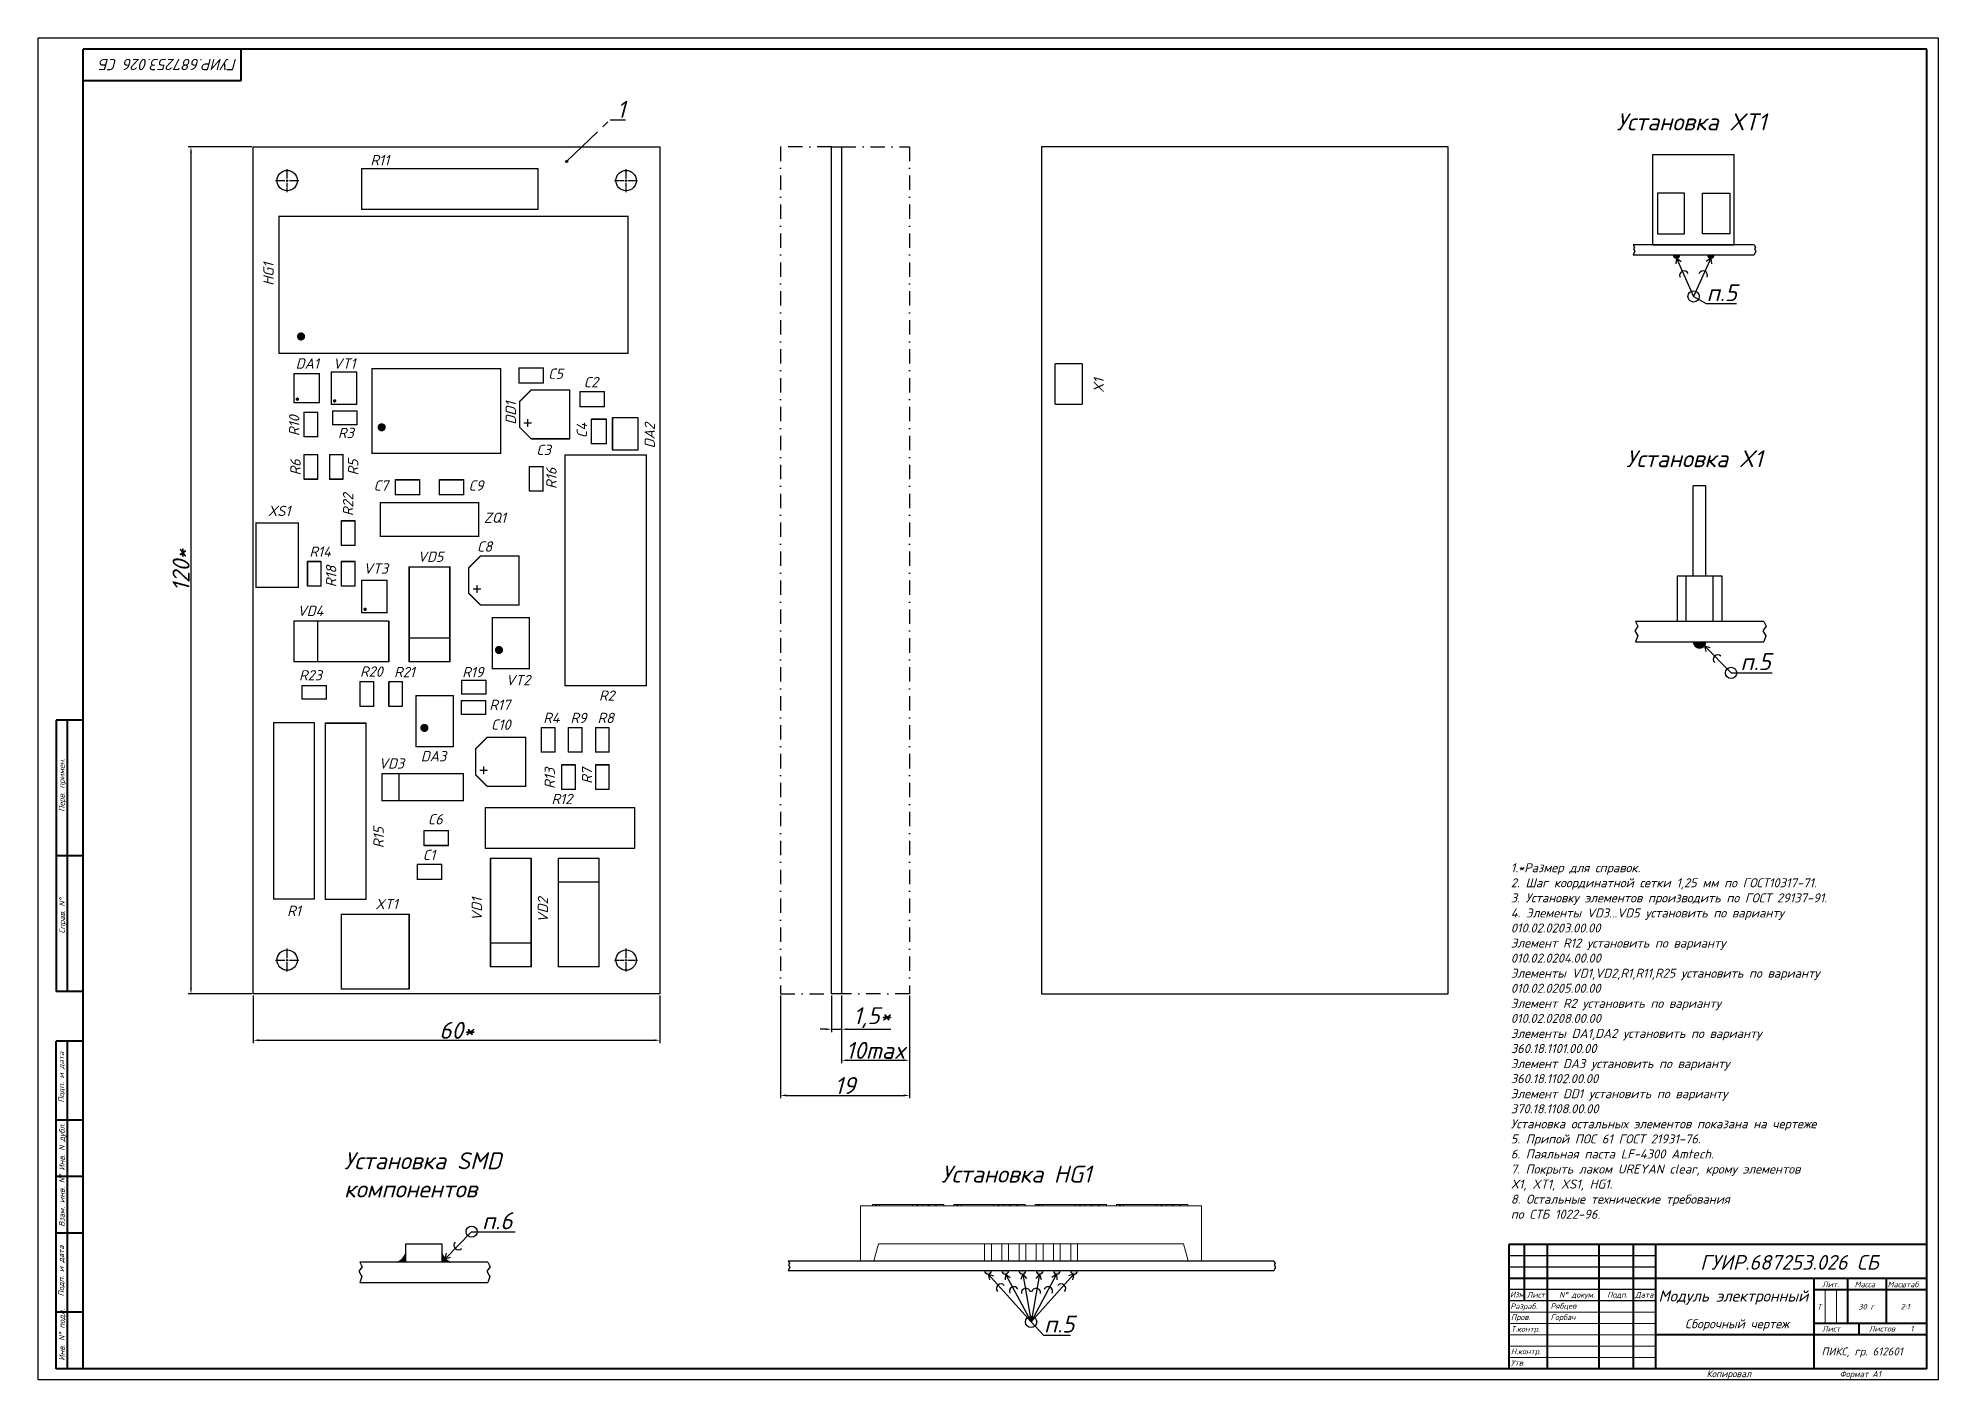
# Model space of a CAD drawing. Header units: millimetres. Extents: x 204 to 2233, y 176 to 1484.
# Drawn here: x 1392 to 2233, y 199 to 793 of the extents above; entities that cross this region are included whole.
import ezdxf

# ---------------------------------------------------------------- set-up
doc = ezdxf.new("R2010")
doc.units = ezdxf.units.MM
for name, pattern in [('CENTER2', [1.125, 0.75, -0.125, 0.125, -0.125]), ('осевая2', [28.575, 19.05, -3.175, 3.175, -3.175]), ('штрихпунктирная2', [12.7, 6.35, -3.175, 0, -3.175])]:
    doc.linetypes.add(name, pattern=pattern)
for name, color, linetype in [('1-оси', 1, 'осевая2'), ('BottomLayer', 5, 'Continuous'), ('BottomOverlay', 54, 'Continuous'), ('KONTUR', 7, 'Continuous'), ('PDF _текст', 7, 'Continuous'), ('TopOverlay', 2, 'Continuous')]:
    doc.layers.add(name, color=color, linetype=linetype)
doc.layers.add('4-текст', color=7, linetype='Continuous', true_color=0x00ad00)
for name, color, linetype, lineweight in [('Основная', 7, 'Continuous', 40), ('текст', 7, 'Continuous', 30), ('тонкая', 7, 'Continuous', 20)]:
    doc.layers.add(name, color=color, linetype=linetype, lineweight=lineweight)
doc.styles.add('PDF ISOCPEUR Italic', font='isocpeui.ttf')
doc.dimstyles.new('ISO-25', dxfattribs={"dimtxt": 2.5, "dimasz": 2.5, "dimexe": 1.25, "dimexo": 0.625, "dimtad": 1, "dimtxsty": 'Standard', "dimcen": 2.5, "dimadec": 0, "dimazin": 0, "dimtfac": 1, "dimtmove": 0, "dimatfit": 3, "dimfxl": 1, "dimarcsym": 0})

msp = doc.modelspace()

# ---------------------------------------------------------------- texts
at = {"linetype": 'ByBlock', "char_height": 7.5, "attachment_point": 1, "style": 'PDF ISOCPEUR Italic'}
for s, width, insert in [('1', 7.5, (1648.205, 765.05)), ('Установка XT1', 97.53922, (2090.725, 759.458)), ('п.5', 12.48525, (2130.537, 683.849)), ('Установка X1', 97.53922, (2094.936, 610.364)), ('п.5', 12.48525, (2145.502, 520.549)), ('Установка SMD \\Pкомпонентов', 97.53922, (1527.432, 299.62)), ('Установка HG1', 97.53922, (1791.774, 293.719)), ('п.6', 12.48525, (1588.521, 273.057)), ('п.5', 12.48525, (1837.259, 227.34))]:
    msp.add_mtext_dynamic_manual_height_columns(s, width=width, gutter_width=12.5, heights=[0], dxfattribs=dict(at, insert=insert))
at = {"layer": 'BottomLayer', "insert": (2043.883, 270.203), "char_height": 4, "width": 162.16609, "attachment_point": 7, "style": 'PDF ISOCPEUR Italic'}
msp.add_mtext('1.*Размер для справок.\\P2. Шаг координатной сетки 1,25 мм по ГОСТ10317-71.\\P3. Установку элементов производить по ГОСТ 29137-91.\\P4. Элементы VD3...VD5 установить по варианту\\P010.02.0203.00.00\\PЭлемент R12 установить по варианту\\P010.02.0204.00.00\\PЭлементы VD1,VD2,R1,R11,R25 установить по варианту\\P010.02.0205.00.00\\PЭлемент R2 установить по варианту\\P010.02.0208.00.00\\PЭлементы DA1,DA2 установить по варианту\\P360.18.1101.00.00\\PЭлемент DA3 установить по варианту\\P360.18.1102.00.00\\PЭлемент DD1 установить по варианту\\P370.18.1108.00.00\\PУстановка остальных элементов показана на чертеже\\P5. Припой ПОС 61 ГОСТ 21931-76.\\P6. Паяльная паста LF-4300 Amtech.\\P7. Покрыть лаком UREYAN clear, крому элементов\\PX1, XT1, XS1, HG1.\\P8. Остальные технические требования\\Pпо СТБ 1022-96.', dxfattribs=at)
at = {"layer": 'BottomOverlay', "style": 'PDF ISOCPEUR Italic'}
msp.add_text('X1', height=4.572, rotation=90, dxfattribs=at).set_placement((1863.771, 635.776))
at = {"layer": 'PDF _текст', "insert": (1480.188, 783.596), "char_height": 5, "width": 72.70289, "attachment_point": 7, "rotation": 180, "style": 'PDF ISOCPEUR Italic'}
msp.add_mtext('ГУИР.687253.026 СБ', dxfattribs=at)
at = {"layer": 'PDF _текст', "attachment_point": 7, "style": 'PDF ISOCPEUR Italic'}
for s, insert, char_height in [('ГУИР.687253.026 СБ', (2127.693, 247.644), 6.5), ('\\pxql;Модуль электронный', (2109.245, 232.171), 5.00012)]:
    msp.add_mtext(s, dxfattribs=dict(at, insert=insert, char_height=char_height))
at = {"layer": 'TopOverlay', "style": 'PDF ISOCPEUR Italic'}
for s, p in [('R11', (1539.113, 736.464)), ('DA1', (1506.01, 646.464)), ('VT1', (1522.51, 646.464)), ('C5', (1617.76, 641.964)), ('C2', (1633.51, 638.214)), ('R3', (1524.76, 615.714)), ('C3', (1612.51, 608.214)), ('C7', (1540.51, 592.464)), ('C9', (1582.51, 592.464)), ('XS1', (1493.71, 581.214)), ('ZQ1', (1589.26, 578.214)), ('R14', (1512.091, 563.175)), ('VD5', (1560.01, 560.964)), ('C8', (1586.26, 565.464)), ('VT3', (1536.01, 555.714)), ('VD4', (1506.76, 536.964)), ('R23', (1507.51, 508.464)), ('R20', (1534.522, 510.097)), ('R21', (1549.588, 509.894)), ('R19', (1579.736, 509.852)), ('VT2', (1599.036, 506.36)), ('R17', (1591.744, 495.371)), ('R2', (1640.26, 499.464)), ('C10', (1592.452, 486.615)), ('R4', (1615.603, 489.611)), ('R9', (1627.62, 489.583)), ('R8', (1639.62, 489.583)), ('VD3', (1542.76, 469.464)), ('DA3', (1561.412, 472.646)), ('R12', (1619.26, 453.714)), ('C6', (1564.51, 444.714)), ('C1', (1562.26, 428.964)), ('R1', (1502.26, 404.214)), ('XT1', (1541.26, 407.214))]:
    msp.add_text(s, height=4.572, dxfattribs=at).set_placement(p)
for s, p in [('HG1', (1496.26, 683.214)), ('DD1', (1603.51, 621.714)), ('R10', (1507.66, 616.614)), ('C4', (1635.01, 615.714)), ('DA2', (1665.01, 611.214)), ('R6', (1508.26, 599.214)), ('R5', (1533.76, 599.214)), ('R16', (1621.51, 593.214)), ('R22', (1531.51, 581.214)), ('R18', (1524.01, 549.714)), ('R13', (1620.76, 460.464)), ('R7', (1637.26, 462.714)), ('R15', (1545.01, 434.214)), ('VD1', (1588.51, 401.964)), ('VD2', (1617.76, 401.214))]:
    msp.add_text(s, height=4.572, rotation=90, dxfattribs=at).set_placement(p)
at = {"layer": 'текст', "style": 'PDF ISOCPEUR Italic'}
for s, p in [('Перв. примен.', (1403.722, 450.343)), ('Справ. N%%d', (1403.877, 396.458)), ('Подп. и дата', (1403.542, 321.601)), ('Инв. N дубл.', (1403.787, 291.576)), ('Взам. инв. N%%d', (1403.787, 266.649)), ('Подп. и дата', (1403.492, 235.864)), ('Инв. N%%d подл.', (1403.787, 207.398))]:
    msp.add_text(s, height=2.5, rotation=90, dxfattribs=at).set_placement(p)
for s, height, p in [('Изм', 2.5, (2043.514, 235.443)), ('Лист', 2.5, (2050.99, 235.292)), ('N%%d докум. ', 2.5, (2065.273, 235.292)), ('Подп.', 2.5, (2086.526, 235.292)), ('Дата', 2.5, (2098.977, 235.292)), ('Лит.', 2.5, (2181.687, 239.896)), ('Масса', 2.5, (2196.061, 239.896)), ('Масштаб', 2.5, (2210.653, 239.896)), ('Разраб.', 2.5, (2043.63, 230.192)), ('Пров.', 2.5, (2043.931, 225.36)), ('Рябцев', 2.5, (2061.48, 230.36)), ('Горбач', 2.5, (2061.48, 225.36)), ('Т.контр.', 2.5, (2043.931, 220.165)), ('Лист', 2.5, (2181.687, 220.282)), ('Листов    1', 2.5, (2202.411, 220.282)), ('Н.контр.', 2.5, (2043.931, 210.242)), ('Утв.', 2.5, (2043.931, 205.223)), ('Копировал', 3, (2130.504, 200.081)), ('Формат А1', 2.75, (2189.433, 200.081))]:
    msp.add_text(s, height=height, dxfattribs=at).set_placement(p)
at = {"layer": 'текст', "attachment_point": 7, "style": 'PDF ISOCPEUR Italic'}
for s, insert, char_height in [('Т', (2179.429, 230.001), 2.5), ('30 г', (2197.717, 230.023), 2.5), ('2:1', (2216.443, 230.047), 2.5), ('Сборочный чертеж', (2120.992, 220.616), 4), ('ПИКС, гр. 612601', (2181.394, 208.771), 3.5)]:
    msp.add_mtext(s, dxfattribs=dict(at, insert=insert, char_height=char_height))

# ---------------------------------------------------------------- blocks, each defined once
blk = doc.blocks.new('*D3')
at = {"color": 0, "linetype": 'ByBlock', "lineweight": -2, "transparency": 16777216}
for p, q in [((1486.63, 744.71), (1458.42, 744.71)), ((1459.67, 742.21), (1459.67, 372.21)), ((1486.63, 369.71), (1458.42, 369.71))]:
    blk.add_line(p, q, dxfattribs=at)
at = {"color": 0, "linetype": 'ByBlock', "transparency": 16777216}
for points in [[(1459.26, 742.21), (1460.09, 742.21), (1459.67, 744.71)], [(1459.26, 372.21), (1460.09, 372.21), (1459.67, 369.71)]]:
    blk.add_solid(points, dxfattribs=at)
at = {"layer": 'DEFPOINTS', "color": 0, "linetype": 'ByBlock', "transparency": 16777216}
for p in [(1487.26, 744.71), (1459.67, 369.71), (1487.26, 369.71)]:
    blk.add_point(p, dxfattribs=at)
at = {"color": 0, "linetype": 'ByBlock', "transparency": 16777216, "insert": (1455.3, 557.21), "char_height": 2.5, "attachment_point": 5, "rotation": 90, "style": 'PDF ISOCPEUR Italic'}
blk.add_mtext('{\\H3x;120\\A1;\\fGOST Common|b0|i1|c204|p34;*}', dxfattribs=at)
blk = doc.blocks.new('*D4')
at = {"color": 0, "linetype": 'ByBlock', "lineweight": -2, "transparency": 16777216}
for p, q in [((1487.26, 369.09), (1487.26, 347.96)), ((1667.26, 369.09), (1667.26, 347.96)), ((1489.76, 349.21), (1664.76, 349.21))]:
    blk.add_line(p, q, dxfattribs=at)
at = {"color": 0, "linetype": 'ByBlock', "transparency": 16777216}
for points in [[(1489.76, 349.63), (1489.76, 348.79), (1487.26, 349.21)], [(1664.76, 349.63), (1664.76, 348.79), (1667.26, 349.21)]]:
    blk.add_solid(points, dxfattribs=at)
at = {"layer": 'DEFPOINTS', "color": 0, "linetype": 'ByBlock', "transparency": 16777216}
for p in [(1487.26, 369.71), (1667.26, 369.71), (1667.26, 349.21)]:
    blk.add_point(p, dxfattribs=at)
at = {"color": 0, "linetype": 'ByBlock', "transparency": 16777216, "insert": (1577.26, 353.59), "char_height": 2.5, "attachment_point": 5, "style": 'PDF ISOCPEUR Italic'}
blk.add_mtext('{\\H3x;60\\A1;\\fGOST Common|b0|i1|c204|p34;*}', dxfattribs=at)
blk = doc.blocks.new('*U7')
at = {"layer": '4-текст', "color": 0, "linetype": 'CENTER2', "transparency": 16777216}
for p, q in [((-5.12, 0), (-1, 0)), ((0, 1), (0, 5.12)), ((1, 0), (5.12, 0)), ((0, -5.12), (0, -1))]:
    blk.add_line(p, q, dxfattribs=at)
at = {"layer": '4-текст', "color": 0, "linetype": 'Continuous', "transparency": 16777216}
for p, q in [((-0.5, 0), (0.5, 0)), ((0, -0.5), (0, 0.5))]:
    blk.add_line(p, q, dxfattribs=at)
blk = doc.blocks.new('*U8')
at = {"layer": '4-текст', "color": 0, "linetype": 'CENTER2', "transparency": 16777216}
for p, q in [((-5.12, 0), (-1, 0)), ((0, 1), (0, 5.12)), ((1, 0), (5.12, 0)), ((0, -5.12), (0, -1))]:
    blk.add_line(p, q, dxfattribs=at)
at = {"layer": '4-текст', "color": 0, "linetype": 'Continuous', "transparency": 16777216}
for p, q in [((-0.5, 0), (0.5, 0)), ((0, -0.5), (0, 0.5))]:
    blk.add_line(p, q, dxfattribs=at)
blk = doc.blocks.new('*U9')
at = {"layer": '4-текст', "color": 0, "linetype": 'CENTER2', "transparency": 16777216}
for p, q in [((-5.12, 0), (-1, 0)), ((0, 1), (0, 5.12)), ((1, 0), (5.12, 0)), ((0, -5.12), (0, -1))]:
    blk.add_line(p, q, dxfattribs=at)
at = {"layer": '4-текст', "color": 0, "linetype": 'Continuous', "transparency": 16777216}
for p, q in [((-0.5, 0), (0.5, 0)), ((0, -0.5), (0, 0.5))]:
    blk.add_line(p, q, dxfattribs=at)
blk = doc.blocks.new('*U10')
at = {"layer": '4-текст', "color": 0, "linetype": 'CENTER2', "transparency": 16777216}
for p, q in [((-5.12, 0), (-1, 0)), ((0, 1), (0, 5.12)), ((1, 0), (5.12, 0)), ((0, -5.12), (0, -1))]:
    blk.add_line(p, q, dxfattribs=at)
at = {"layer": '4-текст', "color": 0, "linetype": 'Continuous', "transparency": 16777216}
for p, q in [((-0.5, 0), (0.5, 0)), ((0, -0.5), (0, 0.5))]:
    blk.add_line(p, q, dxfattribs=at)
blk = doc.blocks.new('*D11')
at = {"color": 0, "linetype": 'ByBlock', "lineweight": -2, "transparency": 16777216}
for p, q in [((1720.68, 369.09), (1720.68, 323.54)), ((1777.68, 369.09), (1777.68, 323.54)), ((1723.18, 324.79), (1775.18, 324.79))]:
    blk.add_line(p, q, dxfattribs=at)
at = {"color": 0, "linetype": 'ByBlock', "transparency": 16777216}
for points in [[(1723.18, 325.21), (1723.18, 324.37), (1720.68, 324.79)], [(1775.18, 325.21), (1775.18, 324.37), (1777.68, 324.79)]]:
    blk.add_solid(points, dxfattribs=at)
at = {"layer": 'DEFPOINTS', "color": 0, "linetype": 'ByBlock', "transparency": 16777216}
for p in [(1720.68, 369.71), (1777.68, 369.71), (1777.68, 324.79)]:
    blk.add_point(p, dxfattribs=at)
at = {"color": 0, "linetype": 'ByBlock', "transparency": 16777216, "insert": (1749.18, 329.16), "char_height": 2.5, "attachment_point": 5, "style": 'PDF ISOCPEUR Italic'}
blk.add_mtext('{\\H3x;19}', dxfattribs=at)
blk = doc.blocks.new('*D12')
at = {"color": 0, "linetype": 'ByBlock', "lineweight": -2, "transparency": 16777216}
for p, q in [((1747.68, 369.09), (1747.68, 339.1)), ((1777.68, 369.09), (1777.68, 339.1)), ((1750.18, 340.35), (1775.18, 340.35))]:
    blk.add_line(p, q, dxfattribs=at)
at = {"color": 0, "linetype": 'ByBlock', "transparency": 16777216}
for points in [[(1750.18, 340.77), (1750.18, 339.93), (1747.68, 340.35)], [(1775.18, 340.77), (1775.18, 339.93), (1777.68, 340.35)]]:
    blk.add_solid(points, dxfattribs=at)
at = {"layer": 'DEFPOINTS', "color": 0, "linetype": 'ByBlock', "transparency": 16777216}
for p in [(1747.68, 369.71), (1777.68, 369.71), (1777.68, 340.35)]:
    blk.add_point(p, dxfattribs=at)
at = {"color": 0, "linetype": 'ByBlock', "transparency": 16777216, "insert": (1762.68, 344.73), "char_height": 2.5, "attachment_point": 5, "style": 'PDF ISOCPEUR Italic'}
blk.add_mtext('{\\H3x;10max}', dxfattribs=at)
blk = doc.blocks.new('*D13')
at = {"color": 0, "linetype": 'ByBlock', "lineweight": -2, "transparency": 16777216}
for p, q in [((1743.18, 369.09), (1743.18, 352.85)), ((1747.68, 369.09), (1747.68, 352.85)), ((1740.68, 354.1), (1738.18, 354.1)), ((1743.18, 354.1), (1747.68, 354.1)), ((1750.18, 354.1), (1769.52, 354.1))]:
    blk.add_line(p, q, dxfattribs=at)
at = {"color": 0, "linetype": 'ByBlock', "transparency": 16777216}
for points in [[(1740.68, 354.51), (1740.68, 353.68), (1743.18, 354.1)], [(1750.18, 354.51), (1750.18, 353.68), (1747.68, 354.1)]]:
    blk.add_solid(points, dxfattribs=at)
at = {"layer": 'DEFPOINTS', "color": 0, "linetype": 'ByBlock', "transparency": 16777216}
for p in [(1743.18, 369.71), (1747.68, 369.71), (1747.68, 354.1)]:
    blk.add_point(p, dxfattribs=at)
at = {"color": 0, "linetype": 'ByBlock', "transparency": 16777216, "insert": (1761.1, 359.22), "char_height": 2.5, "attachment_point": 5}
blk.add_mtext('{\\fISOCPEUR|b0|i1|c204|p34;\\H3x;1,5\\A1;\\fGOST Common|b0|i1|c204|p34;*}', dxfattribs=at)

# ---------------------------------------------------------------- dimensions: what is measured, and where the dimension line sits
at = {"linetype": 'ByBlock'}
dim = msp.add_linear_dim(base=(1459.672, 369.714), p1=(1487.26, 744.714), p2=(1487.26, 369.714), angle=90, text='{\\H3x;120\\A1;\\fGOST Common|b0|i1|c204|p34;*}', dimstyle='ISO-25', override={"dimtxsty": 'PDF ISOCPEUR Italic'}, dxfattribs=at)
dim.commit()
dim.dimension.update_dxf_attribs({"geometry": '*D3', "text_midpoint": (1455.297, 557.214)})
for base, p1, p2, text, picture, middle in [((1667.26, 349.21), (1487.26, 369.714), (1667.26, 369.714), '{\\H3x;60\\A1;\\fGOST Common|b0|i1|c204|p34;*}', '*D4', (1577.26, 353.585)), ((1777.684, 340.351), (1747.684, 369.714), (1777.684, 369.714), '{\\H3x;10max}', '*D12', (1762.684, 344.726))]:
    dim = msp.add_linear_dim(base=base, p1=p1, p2=p2, text=text, dimstyle='ISO-25', override={"dimtxsty": 'PDF ISOCPEUR Italic'}, dxfattribs=at)
    dim.commit()
    dim.dimension.update_dxf_attribs({"geometry": picture, "text_midpoint": middle})
dim = msp.add_linear_dim(base=(1777.684, 324.79), p1=(1720.684, 369.714), p2=(1777.684, 369.714), text='{\\H3x;19}', dimstyle='ISO-25', override={"dimtxsty": 'PDF ISOCPEUR Italic'}, dxfattribs=at)
dim.commit()
dim.dimension.update_dxf_attribs({"geometry": '*D11', "text_midpoint": (1749.184, 324.79), "dimtype": 160})
dim = msp.add_linear_dim(base=(1747.684, 354.095), p1=(1743.184, 369.714), p2=(1747.684, 369.714), text='{\\fISOCPEUR|b0|i1|c204|p34;\\H3x;1,5\\A1;\\fGOST Common|b0|i1|c204|p34;*}', dimstyle='ISO-25', dxfattribs=at)
dim.commit()
dim.dimension.update_dxf_attribs({"geometry": '*D13', "text_midpoint": (1761.101, 359.22)})

# ---------------------------------------------------------------- hatches: boundary and pattern name
at = {"linetype": 'ByBlock'}
h = msp.add_hatch(color=256, dxfattribs=at)
h.dxf.hatch_style = 1
h.paths.add_polyline_path([(1626.423, 738.164, 1), (1625.423, 738.164, 1)])
h = msp.add_hatch(color=256, dxfattribs=at)
h.dxf.hatch_style = 1
h.paths.add_polyline_path([(2115.8, 696.808, 1), (2118.6, 696.808)])
h = msp.add_hatch(color=256, dxfattribs=at)
h.dxf.hatch_style = 1
h.paths.add_polyline_path([(2131, 696.808, 1), (2133.8, 696.808)])
h = msp.add_hatch(color=256, dxfattribs=at)
h.dxf.hatch_style = 1
h.paths.add_polyline_path([(2124.669, 525.566, 1), (2130.269, 525.566)])
h = msp.add_hatch(color=256, dxfattribs=at)
h.dxf.hatch_style = 1
h.paths.add_polyline_path([(1554.726, 255.039), (1554.726, 251.039), (1550.726, 251.039, 0.2723201)])
h = msp.add_hatch(color=256, dxfattribs=at)
h.dxf.hatch_style = 1
h.paths.add_polyline_path([(1574.726, 251.039, -0.2723201), (1570.726, 255.039), (1570.726, 251.039)])
h = msp.add_hatch(color=256, dxfattribs=at)
h.dxf.hatch_style = 1
h.paths.add_polyline_path([(1813.968, 247.145), (1810.968, 247.145, 1)])
h.paths.add_polyline_path([(1821.588, 247.145), (1818.588, 247.145, 1)])
h.paths.add_polyline_path([(1826.208, 247.145, 1), (1829.208, 247.145)])
h.paths.add_polyline_path([(1833.828, 247.145, 1), (1836.828, 247.145)])
h.paths.add_polyline_path([(1844.448, 247.145), (1841.448, 247.145, 1)])
h.paths.add_polyline_path([(1852.068, 247.145), (1849.068, 247.145, 1)])

# ---------------------------------------------------------------- linework, layer by layer
at = {"linetype": 'осевая2'}
msp.add_line((1625.923, 738.164), (1645.162, 756.669), dxfattribs=at)
at = {"linetype": 'ByBlock'}
for p, q in [((1645.162, 756.669), (1652.058, 756.669)), ((2106.8, 701.308), (2106.8, 741.308)), ((2106.8, 741.308), (2142.8, 741.308)), ((2142.8, 701.308), (2142.8, 741.308)), ((2120.8, 724.108), (2108.8, 724.108)), ((2108.8, 724.108), (2108.8, 706.108)), ((2120.8, 706.108), (2120.8, 724.108)), ((2128.8, 706.108), (2128.8, 724.108)), ((2128.8, 724.108), (2140.8, 724.108)), ((2140.8, 724.108), (2140.8, 706.108)), ((2151.622, 701.308), (2097.979, 701.308)), ((2106.8, 701.308), (2142.8, 701.308)), ((2108.8, 706.108), (2120.8, 706.108)), ((2140.8, 706.108), (2128.8, 706.108)), ((2097.979, 696.808), (2151.622, 696.808)), ((2117.2, 695.408), (2116.936, 692.922)), ((2117.2, 695.408), (2124.8, 678.442)), ((2117.2, 695.408), (2119.221, 693.936)), ((2132.4, 695.408), (2124.8, 678.442)), ((2132.4, 695.408), (2130.38, 693.936)), ((2132.4, 695.408), (2132.665, 692.922)), ((2124.8, 678.442), (2130.303, 675.266)), ((2130.303, 675.266), (2143.826, 675.266)), ((2124.669, 554.566), (2124.669, 594.566)), ((2130.269, 594.566), (2124.669, 594.566)), ((2130.269, 554.566), (2130.269, 594.566)), ((2137.469, 554.566), (2117.469, 554.566)), ((2117.469, 554.566), (2117.469, 534.566)), ((2121.469, 534.566), (2121.469, 554.566)), ((2133.469, 534.566), (2133.469, 554.566)), ((2137.469, 534.566), (2137.469, 554.566)), ((2155.81, 534.566), (2099.128, 534.566)), ((2099.128, 525.566), (2155.81, 525.566)), ((2129.619, 523.773), (2141.355, 511.783)), ((2129.619, 523.773), (2130.24, 521.351)), ((2129.619, 523.773), (2132.027, 523.1)), ((2141.355, 511.783), (2159.623, 511.783)), ((1572.181, 252.494), (1583.917, 264.484)), ((1583.917, 264.484), (1603.174, 264.484)), ((1554.726, 251.039), (1554.726, 259.039)), ((1554.726, 259.039), (1570.726, 259.039)), ((1570.726, 259.039), (1570.726, 251.039)), ((1572.181, 252.494), (1572.802, 254.916)), ((1572.181, 252.494), (1574.589, 253.167)), ((1591.067, 251.039), (1534.385, 251.039)), ((1570.726, 251.039), (1554.726, 251.039)), ((1724.043, 251.645), (1938.992, 251.645)), ((1938.992, 247.145), (1724.043, 247.145)), ((1812.594, 245.649), (1831.518, 224.514)), ((1812.594, 245.649), (1813.101, 243.201)), ((1812.594, 245.649), (1814.967, 244.864)), ((1820.214, 245.651), (1820.059, 243.156)), ((1820.214, 245.651), (1831.518, 224.514)), ((1820.214, 245.651), (1822.298, 244.269)), ((1827.834, 245.651), (1826.975, 243.303)), ((1827.834, 245.651), (1831.518, 224.514)), ((1827.834, 245.651), (1829.438, 243.732)), ((1835.201, 245.651), (1831.518, 224.514)), ((1842.821, 245.651), (1831.518, 224.514)), ((1850.442, 245.649), (1831.518, 224.514)), ((1835.201, 245.651), (1833.598, 243.732)), ((1835.201, 245.651), (1836.061, 243.303)), ((1842.821, 245.651), (1840.738, 244.269)), ((1842.821, 245.651), (1842.976, 243.156)), ((1850.442, 245.649), (1848.068, 244.864)), ((1850.442, 245.649), (1849.935, 243.201)), ((1534.385, 242.039), (1591.067, 242.039)), ((1831.518, 224.514), (1837.027, 218.672)), ((1837.027, 218.672), (1849.044, 218.672))]:
    msp.add_line(p, q, dxfattribs=at)
at = {"linetype": 'штрихпунктирная2'}
for p, q in [((1743.184, 744.714), (1720.684, 744.714)), ((1720.684, 744.714), (1720.684, 369.714)), ((1747.684, 744.714), (1777.684, 744.714)), ((1777.684, 744.714), (1777.684, 369.714)), ((1720.684, 369.714), (1743.184, 369.714)), ((1777.684, 369.714), (1747.684, 369.714))]:
    msp.add_line(p, q, dxfattribs=at)
at = {"color": 7, "linetype": 'Continuous', "lineweight": 15}
for p, q in [((1756.068, 275.945), (1756.068, 251.645)), ((1906.968, 275.945), (1756.068, 275.945)), ((1761.319, 276.545), (1761.319, 275.945)), ((1762.664, 276.545), (1761.319, 276.545)), ((1762.664, 276.545), (1762.664, 275.945)), ((1763.046, 276.545), (1762.664, 276.545)), ((1763.046, 276.545), (1763.046, 275.945)), ((1764.391, 276.545), (1763.046, 276.545)), ((1764.391, 276.545), (1764.391, 275.945)), ((1779.048, 276.545), (1764.391, 276.545)), ((1779.048, 276.545), (1779.048, 275.945)), ((1780.964, 276.545), (1779.048, 276.545)), ((1780.964, 276.545), (1780.964, 275.945)), ((1781.346, 276.545), (1780.964, 276.545)), ((1781.346, 276.545), (1781.346, 275.945)), ((1783.263, 276.545), (1781.346, 276.545)), ((1783.263, 276.545), (1783.263, 275.945)), ((1785.945, 276.545), (1783.263, 276.545)), ((1785.945, 276.545), (1785.945, 275.945)), ((1786.55, 276.545), (1785.945, 276.545)), ((1786.55, 276.545), (1786.55, 275.945)), ((1789.232, 276.545), (1786.55, 276.545)), ((1789.232, 276.545), (1789.232, 275.945)), ((1789.71, 276.545), (1789.71, 275.945)), ((1791.33, 276.545), (1789.71, 276.545)), ((1792.95, 276.545), (1791.33, 276.545)), ((1792.95, 275.945), (1792.95, 276.545)), ((1797.319, 276.545), (1797.319, 275.945)), ((1798.664, 276.545), (1797.319, 276.545)), ((1798.664, 276.545), (1798.664, 275.945)), ((1799.046, 276.545), (1798.664, 276.545)), ((1799.046, 276.545), (1799.046, 275.945)), ((1800.391, 276.545), (1799.046, 276.545)), ((1800.391, 276.545), (1800.391, 275.945)), ((1815.048, 276.545), (1800.391, 276.545)), ((1815.048, 276.545), (1815.048, 275.945)), ((1816.964, 276.545), (1815.048, 276.545)), ((1816.964, 276.545), (1816.964, 275.945)), ((1817.346, 276.545), (1816.964, 276.545)), ((1817.346, 276.545), (1817.346, 275.945)), ((1819.263, 276.545), (1817.346, 276.545)), ((1819.263, 276.545), (1819.263, 275.945)), ((1821.945, 276.545), (1819.263, 276.545)), ((1821.945, 276.545), (1821.945, 275.945)), ((1822.55, 276.545), (1821.945, 276.545)), ((1822.55, 276.545), (1822.55, 275.945)), ((1825.232, 276.545), (1822.55, 276.545)), ((1825.232, 276.545), (1825.232, 275.945)), ((1825.71, 276.545), (1825.71, 275.945)), ((1827.33, 276.545), (1825.71, 276.545)), ((1828.95, 276.545), (1827.33, 276.545)), ((1828.95, 275.945), (1828.95, 276.545)), ((1833.319, 276.545), (1833.319, 275.945)), ((1834.664, 276.545), (1833.319, 276.545)), ((1834.664, 276.545), (1834.664, 275.945)), ((1835.046, 276.545), (1834.664, 276.545)), ((1835.046, 276.545), (1835.046, 275.945)), ((1836.391, 276.545), (1835.046, 276.545)), ((1836.391, 276.545), (1836.391, 275.945)), ((1851.048, 276.545), (1836.391, 276.545)), ((1851.048, 276.545), (1851.048, 275.945)), ((1852.964, 276.545), (1851.048, 276.545)), ((1852.964, 276.545), (1852.964, 275.945)), ((1853.346, 276.545), (1852.964, 276.545)), ((1853.346, 276.545), (1853.346, 275.945)), ((1855.263, 276.545), (1853.346, 276.545)), ((1855.263, 276.545), (1855.263, 275.945)), ((1857.945, 276.545), (1855.263, 276.545)), ((1857.945, 276.545), (1857.945, 275.945)), ((1858.55, 276.545), (1857.945, 276.545)), ((1858.55, 276.545), (1858.55, 275.945)), ((1861.232, 276.545), (1858.55, 276.545)), ((1861.232, 276.545), (1861.232, 275.945)), ((1861.71, 276.545), (1861.71, 275.945)), ((1863.33, 276.545), (1861.71, 276.545)), ((1864.95, 276.545), (1863.33, 276.545)), ((1864.95, 275.945), (1864.95, 276.545)), ((1869.319, 276.545), (1869.319, 275.945)), ((1870.664, 276.545), (1869.319, 276.545)), ((1870.664, 276.545), (1870.664, 275.945)), ((1871.046, 276.545), (1870.664, 276.545)), ((1871.046, 276.545), (1871.046, 275.945)), ((1872.391, 276.545), (1871.046, 276.545)), ((1872.391, 276.545), (1872.391, 275.945)), ((1887.048, 276.545), (1872.391, 276.545)), ((1887.048, 276.545), (1887.048, 275.945)), ((1888.964, 276.545), (1887.048, 276.545)), ((1888.964, 276.545), (1888.964, 275.945)), ((1889.346, 276.545), (1888.964, 276.545)), ((1889.346, 276.545), (1889.346, 275.945)), ((1891.263, 276.545), (1889.346, 276.545)), ((1891.263, 276.545), (1891.263, 275.945)), ((1893.945, 276.545), (1891.263, 276.545)), ((1893.945, 276.545), (1893.945, 275.945)), ((1894.55, 276.545), (1893.945, 276.545)), ((1894.55, 276.545), (1894.55, 275.945)), ((1897.232, 276.545), (1894.55, 276.545)), ((1897.232, 276.545), (1897.232, 275.945)), ((1897.71, 276.545), (1897.71, 275.945)), ((1899.33, 276.545), (1897.71, 276.545)), ((1900.95, 276.545), (1899.33, 276.545)), ((1900.95, 275.945), (1900.95, 276.545)), ((1906.968, 275.945), (1906.968, 251.645)), ((1762.008, 251.645), (1764.018, 259.145)), ((1899.018, 259.145), (1764.018, 259.145)), ((1810.968, 259.145), (1810.968, 251.645)), ((1813.968, 251.645), (1813.968, 259.145)), ((1818.588, 259.145), (1818.588, 251.645)), ((1821.588, 251.645), (1821.588, 259.145)), ((1826.208, 259.145), (1826.208, 251.645)), ((1829.208, 251.645), (1829.208, 259.145)), ((1833.828, 259.145), (1833.828, 251.645)), ((1836.828, 251.645), (1836.828, 259.145)), ((1841.448, 259.145), (1841.448, 251.645)), ((1844.448, 251.645), (1844.448, 259.145)), ((1849.068, 259.145), (1849.068, 251.645)), ((1852.068, 251.645), (1852.068, 259.145)), ((1899.018, 259.145), (1901.027, 251.645)), ((1762.008, 251.645), (1756.068, 251.645)), ((1906.968, 251.645), (1901.027, 251.645))]:
    msp.add_line(p, q, dxfattribs=at)
for p, q in [((2107.969, 253.831), (2042.969, 253.831)), ((2107.969, 248.831), (2042.969, 248.831)), ((2107.969, 238.831), (2042.969, 238.831)), ((2107.969, 233.831), (2042.969, 233.831)), ((2177.969, 203.831), (2177.969, 203.831))]:
    msp.add_line(p, q)
at = {"linetype": 'ByBlock'}
for points in [[(2097.979, 701.308), (2098.578, 700.271), (2098.139, 699.511), (2098.763, 698.43), (2097.979, 696.808)], [(2151.622, 701.308), (2152.221, 700.271), (2151.782, 699.511), (2152.406, 698.43), (2151.622, 696.808)], [(2099.128, 534.566), (2100.172, 532.519), (2098.766, 530.457), (2100.082, 528.171), (2099.128, 525.566)], [(2155.81, 534.566), (2156.854, 532.519), (2155.448, 530.457), (2156.764, 528.171), (2155.81, 525.566)], [(1534.385, 251.039), (1535.429, 248.992), (1534.023, 246.93), (1535.339, 244.644), (1534.385, 242.039)], [(1591.067, 251.039), (1592.111, 248.992), (1590.705, 246.93), (1592.021, 244.644), (1591.067, 242.039)], [(1724.043, 251.645), (1724.642, 250.608), (1724.203, 249.848), (1724.827, 248.767), (1724.043, 247.145)], [(1938.992, 251.645), (1939.591, 250.608), (1939.152, 249.848), (1939.776, 248.767), (1938.992, 247.145)]]:
    msp.add_lwpolyline(points, dxfattribs=at)
for centre, radius in [((1625.923, 738.164), 0.5), ((2124.8, 678.442), 2.5), ((2141.355, 511.783), 2.5), ((1583.917, 264.484), 2.5), ((1831.518, 224.514), 2.5)]:
    msp.add_circle(centre, radius, dxfattribs=at)
for centre, radius, start, end in [((2117.2, 696.808), 1.4, 180, 0), ((2120.602, 687.74), 2, 23.920103, 203.920103), ((2128.999, 687.74), 2, 336.079897, 156.079897), ((2132.4, 696.808), 1.4, 180, 0), ((2127.469, 525.566), 2.8, 180, 0), ((2135.487, 517.778), 2, 44.38633, 224.38633), ((1549.326, 256.439), 5.578, 284.533199, 345.466801), ((1576.126, 256.439), 5.578, 194.533199, 255.466801), ((1578.049, 258.489), 2, 135.61367, 315.61367), ((1812.468, 247.145), 1.5, 180, 0), ((1820.088, 247.145), 1.5, 180, 0), ((1827.708, 247.145), 1.5, 180, 0), ((1835.328, 247.145), 1.5, 180, 0), ((1842.948, 247.145), 1.5, 180, 0), ((1850.568, 247.145), 1.5, 180, 0), ((1818.174, 239.386), 2, 41.701264, 221.701264), ((1823.95, 238.14), 2, 26.445868, 206.445868), ((1829.275, 237.387), 2, 9.885261, 189.885261), ((1833.761, 237.387), 2, 350.114739, 170.114739), ((1839.085, 238.14), 2, 333.554132, 153.554132), ((1844.861, 239.386), 2, 318.298736, 138.298736)]:
    msp.add_arc(centre, radius, start, end, dxfattribs=at)
at = {"layer": '1-оси', "linetype": 'ByBlock', "lineweight": 30}
for centre in [(1502.26, 729.714), (1652.26, 729.714), (1502.26, 384.714), (1652.26, 384.714)]:
    msp.add_circle(centre, 4.5, dxfattribs=at)
at = {"layer": '4-текст'}
for p, q in [((1743.184, 744.714), (1747.684, 744.714)), ((1743.184, 369.714), (1743.184, 744.714)), ((1747.684, 744.714), (1747.684, 369.714)), ((1747.684, 369.714), (1743.184, 369.714))]:
    msp.add_line(p, q, dxfattribs=at)
at = {"layer": 'BottomOverlay', "const_width": 0.6}
for points in [[(1842.156, 630.714), (1842.156, 648.714)], [(1854.156, 648.714), (1842.156, 648.714)], [(1854.156, 630.714), (1854.156, 648.714)], [(1854.156, 630.714), (1842.156, 630.714)]]:
    msp.add_lwpolyline(points, dxfattribs=at)
at = {"layer": 'KONTUR'}
for p, q in [((1391.969, 198.831), (1391.969, 792.831)), ((1391.969, 792.831), (2232.969, 792.831)), ((2232.969, 792.831), (2232.969, 198.831)), ((2232.969, 198.831), (1391.969, 198.831))]:
    msp.add_line(p, q, dxfattribs=at)
at = {"layer": 'TopOverlay'}
for p, q in [((1487.26, 369.714), (1487.26, 744.714)), ((1487.26, 744.714), (1667.26, 744.714)), ((1667.26, 744.714), (1667.26, 369.714)), ((1836.156, 744.714), (1836.156, 369.714)), ((2016.156, 744.714), (1836.156, 744.714)), ((2016.156, 369.714), (2016.156, 744.714)), ((1667.26, 369.714), (1487.26, 369.714)), ((1836.156, 369.714), (2016.156, 369.714))]:
    msp.add_line(p, q, dxfattribs=at)
at = {"layer": 'TopOverlay', "const_width": 0.6}
for points in [[(1535.26, 734.964), (1613.26, 734.964)], [(1535.26, 716.964), (1535.26, 734.964)], [(1613.26, 716.964), (1613.26, 734.964)], [(1535.26, 716.964), (1613.26, 716.964)], [(1498.66, 653.214), (1498.66, 713.964)], [(1498.66, 713.964), (1653.16, 713.964)], [(1653.16, 653.214), (1653.16, 713.964)], [(1498.66, 653.214), (1653.16, 653.214)], [(1505.26, 631.464), (1505.26, 644.214)], [(1505.26, 644.214), (1516.51, 644.214)], [(1516.51, 631.464), (1516.51, 644.214)], [(1521.76, 630.714), (1521.76, 644.964)], [(1521.76, 644.964), (1533.01, 644.964)], [(1533.01, 630.714), (1533.01, 644.964)], [(1539.76, 646.464), (1596.76, 646.464)], [(1539.76, 608.964), (1539.76, 646.464)], [(1596.76, 608.964), (1596.76, 646.464)], [(1604.86, 640.164), (1604.86, 646.764)], [(1604.86, 646.764), (1615.66, 646.764)], [(1604.86, 640.164), (1615.66, 640.164)], [(1615.66, 640.164), (1615.66, 646.764)], [(1505.26, 631.464), (1516.51, 631.464)], [(1521.76, 630.714), (1533.01, 630.714)], [(1605.16, 631.914), (1610.26, 637.014)], [(1605.16, 620.514), (1605.16, 631.914)], [(1610.26, 637.014), (1627.36, 637.014)], [(1627.36, 615.414), (1627.36, 637.014)], [(1631.86, 629.664), (1631.86, 636.264)], [(1631.86, 636.264), (1642.66, 636.264)], [(1642.66, 629.664), (1642.66, 636.264)], [(1509.76, 627.114), (1515.76, 627.114)], [(1509.76, 616.314), (1509.76, 627.114)], [(1515.76, 616.314), (1515.76, 627.114)], [(1522.36, 621.714), (1522.36, 627.714)], [(1522.36, 627.714), (1533.16, 627.714)], [(1533.16, 621.714), (1533.16, 627.714)], [(1607.26, 622.464), (1610.26, 622.464)], [(1608.76, 620.964), (1608.76, 623.964)], [(1631.86, 629.664), (1642.66, 629.664)], [(1636.96, 613.314), (1636.96, 624.114)], [(1636.96, 624.114), (1643.56, 624.114)], [(1643.56, 613.314), (1643.56, 624.114)], [(1646.26, 610.464), (1646.26, 624.714)], [(1646.26, 624.714), (1657.51, 624.714)], [(1657.51, 610.464), (1657.51, 624.714)], [(1509.76, 616.314), (1515.76, 616.314)], [(1522.36, 621.714), (1533.16, 621.714)], [(1605.16, 620.514), (1610.26, 615.414)], [(1610.26, 615.414), (1627.36, 615.414)], [(1509.76, 608.364), (1515.76, 608.364)], [(1509.76, 597.564), (1509.76, 608.364)], [(1515.76, 597.564), (1515.76, 608.364)], [(1521.01, 608.364), (1527.01, 608.364)], [(1521.01, 597.564), (1521.01, 608.364)], [(1527.01, 597.564), (1527.01, 608.364)], [(1539.76, 608.964), (1596.76, 608.964)], [(1625.26, 608.214), (1661.26, 608.214)], [(1625.26, 506.214), (1625.26, 608.214)], [(1636.96, 613.314), (1643.56, 613.314)], [(1646.26, 610.464), (1657.51, 610.464)], [(1661.26, 506.214), (1661.26, 608.214)], [(1509.76, 597.564), (1515.76, 597.564)], [(1521.01, 597.564), (1527.01, 597.564)], [(1550.11, 590.664), (1550.11, 597.264)], [(1550.11, 597.264), (1560.91, 597.264)], [(1560.91, 590.664), (1560.91, 597.264)], [(1569.61, 590.664), (1569.61, 597.264)], [(1569.61, 597.264), (1580.41, 597.264)], [(1580.41, 590.664), (1580.41, 597.264)], [(1609.51, 603.114), (1615.51, 603.114)], [(1609.51, 592.314), (1609.51, 603.114)], [(1615.51, 592.314), (1615.51, 603.114)], [(1550.11, 590.664), (1560.91, 590.664)], [(1569.61, 590.664), (1580.41, 590.664)], [(1609.51, 592.314), (1615.51, 592.314)], [(1543.51, 587.214), (1587.01, 587.214)], [(1543.51, 572.214), (1543.51, 587.214)], [(1587.01, 572.214), (1587.01, 587.214)], [(1488.46, 549.714), (1488.46, 578.214)], [(1488.46, 549.714), (1488.46, 578.214)], [(1488.46, 578.214), (1507.21, 578.214)], [(1507.21, 549.714), (1507.21, 578.214)], [(1526.26, 579.114), (1532.26, 579.114)], [(1526.26, 568.314), (1526.26, 579.114)], [(1532.26, 568.314), (1532.26, 579.114)], [(1543.51, 572.214), (1587.01, 572.214)], [(1526.26, 568.314), (1532.26, 568.314)], [(1582.66, 558.414), (1587.76, 563.514)], [(1587.76, 563.514), (1604.86, 563.514)], [(1604.86, 541.914), (1604.86, 563.514)], [(1511.26, 561.114), (1517.26, 561.114)], [(1511.26, 550.314), (1511.26, 561.114)], [(1517.26, 550.314), (1517.26, 561.114)], [(1526.26, 561.114), (1532.26, 561.114)], [(1526.26, 550.314), (1526.26, 561.114)], [(1532.26, 550.314), (1532.26, 561.114)], [(1556.26, 516.714), (1556.26, 558.714)], [(1556.26, 558.714), (1574.26, 558.714)], [(1574.26, 516.714), (1574.26, 558.714)], [(1582.66, 547.014), (1582.66, 558.414)], [(1488.46, 549.714), (1507.21, 549.714)], [(1511.26, 550.314), (1517.26, 550.314)], [(1526.26, 550.314), (1532.26, 550.314)], [(1535.26, 538.464), (1535.26, 552.714)], [(1535.26, 552.714), (1546.51, 552.714)], [(1546.51, 538.464), (1546.51, 552.714)], [(1582.66, 547.014), (1587.76, 541.914)], [(1584.76, 548.964), (1587.76, 548.964)], [(1586.26, 547.464), (1586.26, 550.464)], [(1535.26, 538.464), (1546.51, 538.464)], [(1587.76, 541.914), (1604.86, 541.914)], [(1505.26, 534.714), (1547.26, 534.714)], [(1505.26, 516.714), (1505.26, 534.714)], [(1515.76, 516.714), (1515.76, 534.714)], [(1547.26, 516.714), (1547.26, 534.714)], [(1593.01, 536.214), (1609.51, 536.214)], [(1593.01, 513.714), (1593.01, 536.214)], [(1609.51, 513.714), (1609.51, 536.214)], [(1556.26, 527.214), (1574.26, 527.214)], [(1505.26, 516.714), (1547.26, 516.714)], [(1556.26, 516.714), (1574.26, 516.714)], [(1593.01, 513.714), (1609.51, 513.714)], [(1508.86, 500.214), (1508.86, 506.214)], [(1508.86, 506.214), (1519.66, 506.214)], [(1519.66, 500.214), (1519.66, 506.214)], [(1534.51, 507.864), (1540.51, 507.864)], [(1534.51, 497.064), (1534.51, 507.864)], [(1540.51, 497.064), (1540.51, 507.864)], [(1547.26, 507.864), (1553.26, 507.864)], [(1547.26, 497.064), (1547.26, 507.864)], [(1553.26, 497.064), (1553.26, 507.864)], [(1579.435, 502.464), (1579.435, 508.464)], [(1579.435, 508.464), (1590.235, 508.464)], [(1590.235, 502.464), (1590.235, 508.464)], [(1625.26, 506.214), (1661.26, 506.214)], [(1508.86, 500.214), (1519.66, 500.214)], [(1534.51, 497.064), (1540.51, 497.064)], [(1547.26, 497.064), (1553.26, 497.064)], [(1559.26, 501.714), (1575.76, 501.714)], [(1559.26, 479.214), (1559.26, 501.714)], [(1575.76, 479.214), (1575.76, 501.714)], [(1579.36, 493.464), (1579.36, 499.464)], [(1579.36, 499.464), (1590.16, 499.464)], [(1579.435, 502.464), (1590.235, 502.464)], [(1590.16, 493.464), (1590.16, 499.464)], [(1496.26, 489.714), (1514.26, 489.714)], [(1496.26, 411.714), (1496.26, 489.714)], [(1514.26, 411.714), (1514.26, 489.714)], [(1519.135, 411.564), (1519.135, 489.564)], [(1519.135, 489.564), (1537.135, 489.564)], [(1537.135, 411.564), (1537.135, 489.564)], [(1579.36, 493.464), (1590.16, 493.464)], [(1614.76, 487.539), (1620.76, 487.539)], [(1614.76, 476.739), (1614.76, 487.539)], [(1620.76, 476.739), (1620.76, 487.539)], [(1626.76, 487.539), (1632.76, 487.539)], [(1626.76, 476.739), (1626.76, 487.539)], [(1632.76, 476.739), (1632.76, 487.539)], [(1638.76, 487.539), (1644.76, 487.539)], [(1638.76, 476.739), (1638.76, 487.539)], [(1644.76, 476.739), (1644.76, 487.539)], [(1559.26, 479.214), (1575.76, 479.214)], [(1585.66, 478.164), (1590.76, 483.264)], [(1590.76, 483.264), (1607.86, 483.264)], [(1607.86, 461.664), (1607.86, 483.264)], [(1585.66, 466.764), (1585.66, 478.164)], [(1614.76, 476.739), (1620.76, 476.739)], [(1623.76, 471.114), (1629.76, 471.114)], [(1623.76, 460.314), (1623.76, 471.114)], [(1626.76, 476.739), (1632.76, 476.739)], [(1629.76, 460.314), (1629.76, 471.114)], [(1638.76, 476.739), (1644.76, 476.739)], [(1638.76, 471.114), (1644.76, 471.114)], [(1638.76, 460.314), (1638.76, 471.114)], [(1644.76, 460.314), (1644.76, 471.114)], [(1544.26, 455.214), (1544.26, 467.214)], [(1544.26, 467.214), (1580.26, 467.214)], [(1551.76, 455.214), (1551.76, 467.214)], [(1580.26, 455.214), (1580.26, 467.214)], [(1585.66, 466.764), (1590.76, 461.664)], [(1587.76, 468.714), (1590.76, 468.714)], [(1589.26, 467.214), (1589.26, 470.214)], [(1544.26, 455.214), (1580.26, 455.214)], [(1590.76, 461.664), (1607.86, 461.664)], [(1623.76, 460.314), (1629.76, 460.314)], [(1638.76, 460.314), (1644.76, 460.314)], [(1590.01, 452.214), (1656.01, 452.214)], [(1590.01, 434.214), (1590.01, 452.214)], [(1656.01, 434.214), (1656.01, 452.214)], [(1562.86, 435.414), (1562.86, 442.014)], [(1562.86, 442.014), (1573.66, 442.014)], [(1573.66, 435.414), (1573.66, 442.014)], [(1562.86, 435.414), (1573.66, 435.414)], [(1590.01, 434.214), (1656.01, 434.214)], [(1592.26, 429.714), (1610.26, 429.714)], [(1592.26, 381.714), (1592.26, 429.714)], [(1610.26, 381.714), (1610.26, 429.714)], [(1622.26, 381.714), (1622.26, 429.714)], [(1622.26, 429.714), (1640.26, 429.714)], [(1640.26, 381.714), (1640.26, 429.714)], [(1559.86, 420.414), (1559.86, 427.014)], [(1559.86, 427.014), (1570.66, 427.014)], [(1559.86, 420.414), (1570.66, 420.414)], [(1570.66, 420.414), (1570.66, 427.014)], [(1622.26, 419.214), (1640.26, 419.214)], [(1496.26, 411.714), (1514.26, 411.714)], [(1519.135, 411.564), (1537.135, 411.564)], [(1526.26, 371.964), (1526.26, 404.964)], [(1526.26, 404.964), (1556.26, 404.964)], [(1556.26, 371.964), (1556.26, 404.964)], [(1592.26, 392.214), (1610.26, 392.214)], [(1592.26, 381.714), (1610.26, 381.714)], [(1622.26, 381.714), (1640.26, 381.714)], [(1526.26, 371.964), (1556.26, 371.964)]]:
    msp.add_lwpolyline(points, dxfattribs=at)
at = {"layer": 'TopOverlay'}
for points, const_width in [([(1535.11, 734.964, 1), (1535.41, 734.964, 1)], 0.3), ([(1535.11, 734.964, 1), (1535.41, 734.964, 1)], 0.3), ([(1613.11, 734.964, 1), (1613.41, 734.964, 1)], 0.3), ([(1613.11, 734.964, 1), (1613.41, 734.964, 1)], 0.3), ([(1535.11, 716.964, 1), (1535.41, 716.964, 1)], 0.3), ([(1535.11, 716.964, 1), (1535.41, 716.964, 1)], 0.3), ([(1613.11, 716.964, 1), (1613.41, 716.964, 1)], 0.3), ([(1613.11, 716.964, 1), (1613.41, 716.964, 1)], 0.3), ([(1498.51, 713.964, 1), (1498.81, 713.964, 1)], 0.3), ([(1498.51, 713.964, 1), (1498.81, 713.964, 1)], 0.3), ([(1653.01, 713.964, 1), (1653.31, 713.964, 1)], 0.3), ([(1653.01, 713.964, 1), (1653.31, 713.964, 1)], 0.3), ([(1509.31, 660.714, 1), (1507.51, 660.714, 1)], 1.8), ([(1507.06, 660.714, 1), (1507.96, 660.714, 1)], 0.9), ([(1508.86, 660.714, 1), (1509.76, 660.714, 1)], 0.9), ([(1498.51, 653.214, 1), (1498.81, 653.214, 1)], 0.3), ([(1498.51, 653.214, 1), (1498.81, 653.214, 1)], 0.3), ([(1653.01, 653.214, 1), (1653.31, 653.214, 1)], 0.3), ([(1653.01, 653.214, 1), (1653.31, 653.214, 1)], 0.3), ([(1505.11, 644.214, 1), (1505.41, 644.214, 1)], 0.3), ([(1505.11, 644.214, 1), (1505.41, 644.214, 1)], 0.3), ([(1516.36, 644.214, 1), (1516.66, 644.214, 1)], 0.3), ([(1516.36, 644.214, 1), (1516.66, 644.214, 1)], 0.3), ([(1521.61, 644.964, 1), (1521.91, 644.964, 1)], 0.3), ([(1521.61, 644.964, 1), (1521.91, 644.964, 1)], 0.3), ([(1532.86, 644.964, 1), (1533.16, 644.964, 1)], 0.3), ([(1532.86, 644.964, 1), (1533.16, 644.964, 1)], 0.3), ([(1539.61, 646.464, 1), (1539.91, 646.464, 1)], 0.3), ([(1539.61, 646.464, 1), (1539.91, 646.464, 1)], 0.3), ([(1596.61, 646.464, 1), (1596.91, 646.464, 1)], 0.3), ([(1596.61, 646.464, 1), (1596.91, 646.464, 1)], 0.3), ([(1604.71, 646.764, 1), (1605.01, 646.764, 1)], 0.3), ([(1604.71, 646.764, 1), (1605.01, 646.764, 1)], 0.3), ([(1604.71, 640.164, 1), (1605.01, 640.164, 1)], 0.3), ([(1604.71, 640.164, 1), (1605.01, 640.164, 1)], 0.3), ([(1615.51, 646.764, 1), (1615.81, 646.764, 1)], 0.3), ([(1615.51, 646.764, 1), (1615.81, 646.764, 1)], 0.3), ([(1615.51, 640.164, 1), (1615.81, 640.164, 1)], 0.3), ([(1615.51, 640.164, 1), (1615.81, 640.164, 1)], 0.3), ([(1505.11, 631.464, 1), (1505.41, 631.464, 1)], 0.3), ([(1505.11, 631.464, 1), (1505.41, 631.464, 1)], 0.3), ([(1507.135, 632.964, 1), (1506.385, 632.964, 1)], 0.75), ([(1506.197, 632.964, 1), (1506.572, 632.964, 1)], 0.375), ([(1506.947, 632.964, 1), (1507.322, 632.964, 1)], 0.375), ([(1516.36, 631.464, 1), (1516.66, 631.464, 1)], 0.3), ([(1516.36, 631.464, 1), (1516.66, 631.464, 1)], 0.3), ([(1521.61, 630.714, 1), (1521.91, 630.714, 1)], 0.3), ([(1521.61, 630.714, 1), (1521.91, 630.714, 1)], 0.3), ([(1523.635, 632.214, 1), (1522.885, 632.214, 1)], 0.75), ([(1522.697, 632.214, 1), (1523.072, 632.214, 1)], 0.375), ([(1523.447, 632.214, 1), (1523.822, 632.214, 1)], 0.375), ([(1532.86, 630.714, 1), (1533.16, 630.714, 1)], 0.3), ([(1532.86, 630.714, 1), (1533.16, 630.714, 1)], 0.3), ([(1605.01, 631.914, 1), (1605.31, 631.914, 1)], 0.3), ([(1605.01, 631.914, 1), (1605.31, 631.914, 1)], 0.3), ([(1610.11, 637.014, 1), (1610.41, 637.014, 1)], 0.3), ([(1610.11, 637.014, 1), (1610.41, 637.014, 1)], 0.3), ([(1627.21, 637.014, 1), (1627.51, 637.014, 1)], 0.3), ([(1627.21, 637.014, 1), (1627.51, 637.014, 1)], 0.3), ([(1631.71, 636.264, 1), (1632.01, 636.264, 1)], 0.3), ([(1631.71, 636.264, 1), (1632.01, 636.264, 1)], 0.3), ([(1642.51, 636.264, 1), (1642.81, 636.264, 1)], 0.3), ([(1642.51, 636.264, 1), (1642.81, 636.264, 1)], 0.3), ([(1509.61, 627.114, 1), (1509.91, 627.114, 1)], 0.3), ([(1509.61, 627.114, 1), (1509.91, 627.114, 1)], 0.3), ([(1515.61, 627.114, 1), (1515.91, 627.114, 1)], 0.3), ([(1515.61, 627.114, 1), (1515.91, 627.114, 1)], 0.3), ([(1522.21, 627.714, 1), (1522.51, 627.714, 1)], 0.3), ([(1522.21, 627.714, 1), (1522.51, 627.714, 1)], 0.3), ([(1533.01, 627.714, 1), (1533.31, 627.714, 1)], 0.3), ([(1533.01, 627.714, 1), (1533.31, 627.714, 1)], 0.3), ([(1607.11, 622.464, 1), (1607.41, 622.464, 1)], 0.3), ([(1608.61, 623.964, 1), (1608.91, 623.964, 1)], 0.3), ([(1610.11, 622.464, 1), (1610.41, 622.464, 1)], 0.3), ([(1631.71, 629.664, 1), (1632.01, 629.664, 1)], 0.3), ([(1631.71, 629.664, 1), (1632.01, 629.664, 1)], 0.3), ([(1636.81, 624.114, 1), (1637.11, 624.114, 1)], 0.3), ([(1636.81, 624.114, 1), (1637.11, 624.114, 1)], 0.3), ([(1642.51, 629.664, 1), (1642.81, 629.664, 1)], 0.3), ([(1642.51, 629.664, 1), (1642.81, 629.664, 1)], 0.3), ([(1643.41, 624.114, 1), (1643.71, 624.114, 1)], 0.3), ([(1643.41, 624.114, 1), (1643.71, 624.114, 1)], 0.3), ([(1646.11, 624.714, 1), (1646.41, 624.714, 1)], 0.3), ([(1646.11, 624.714, 1), (1646.41, 624.714, 1)], 0.3), ([(1657.36, 624.714, 1), (1657.66, 624.714, 1)], 0.3), ([(1657.36, 624.714, 1), (1657.66, 624.714, 1)], 0.3), ([(1509.61, 616.314, 1), (1509.91, 616.314, 1)], 0.3), ([(1509.61, 616.314, 1), (1509.91, 616.314, 1)], 0.3), ([(1515.61, 616.314, 1), (1515.91, 616.314, 1)], 0.3), ([(1515.61, 616.314, 1), (1515.91, 616.314, 1)], 0.3), ([(1522.21, 621.714, 1), (1522.51, 621.714, 1)], 0.3), ([(1522.21, 621.714, 1), (1522.51, 621.714, 1)], 0.3), ([(1533.01, 621.714, 1), (1533.31, 621.714, 1)], 0.3), ([(1533.01, 621.714, 1), (1533.31, 621.714, 1)], 0.3), ([(1545.01, 620.514, 1), (1543.21, 620.514, 1)], 1.8), ([(1542.76, 620.514, 1), (1543.66, 620.514, 1)], 0.9), ([(1544.56, 620.514, 1), (1545.46, 620.514, 1)], 0.9), ([(1605.01, 620.514, 1), (1605.31, 620.514, 1)], 0.3), ([(1605.01, 620.514, 1), (1605.31, 620.514, 1)], 0.3), ([(1608.61, 620.964, 1), (1608.91, 620.964, 1)], 0.3), ([(1610.11, 615.414, 1), (1610.41, 615.414, 1)], 0.3), ([(1610.11, 615.414, 1), (1610.41, 615.414, 1)], 0.3), ([(1627.21, 615.414, 1), (1627.51, 615.414, 1)], 0.3), ([(1627.21, 615.414, 1), (1627.51, 615.414, 1)], 0.3), ([(1509.61, 608.364, 1), (1509.91, 608.364, 1)], 0.3), ([(1509.61, 608.364, 1), (1509.91, 608.364, 1)], 0.3), ([(1515.61, 608.364, 1), (1515.91, 608.364, 1)], 0.3), ([(1515.61, 608.364, 1), (1515.91, 608.364, 1)], 0.3), ([(1520.86, 608.364, 1), (1521.16, 608.364, 1)], 0.3), ([(1520.86, 608.364, 1), (1521.16, 608.364, 1)], 0.3), ([(1526.86, 608.364, 1), (1527.16, 608.364, 1)], 0.3), ([(1526.86, 608.364, 1), (1527.16, 608.364, 1)], 0.3), ([(1539.61, 608.964, 1), (1539.91, 608.964, 1)], 0.3), ([(1539.61, 608.964, 1), (1539.91, 608.964, 1)], 0.3), ([(1596.61, 608.964, 1), (1596.91, 608.964, 1)], 0.3), ([(1596.61, 608.964, 1), (1596.91, 608.964, 1)], 0.3), ([(1625.11, 608.214, 1), (1625.41, 608.214, 1)], 0.3), ([(1625.11, 608.214, 1), (1625.41, 608.214, 1)], 0.3), ([(1636.81, 613.314, 1), (1637.11, 613.314, 1)], 0.3), ([(1636.81, 613.314, 1), (1637.11, 613.314, 1)], 0.3), ([(1643.41, 613.314, 1), (1643.71, 613.314, 1)], 0.3), ([(1643.41, 613.314, 1), (1643.71, 613.314, 1)], 0.3), ([(1646.11, 610.464, 1), (1646.41, 610.464, 1)], 0.3), ([(1646.11, 610.464, 1), (1646.41, 610.464, 1)], 0.3), ([(1657.36, 610.464, 1), (1657.66, 610.464, 1)], 0.3), ([(1657.36, 610.464, 1), (1657.66, 610.464, 1)], 0.3), ([(1661.11, 608.214, 1), (1661.41, 608.214, 1)], 0.3), ([(1661.11, 608.214, 1), (1661.41, 608.214, 1)], 0.3), ([(1509.61, 597.564, 1), (1509.91, 597.564, 1)], 0.3), ([(1509.61, 597.564, 1), (1509.91, 597.564, 1)], 0.3), ([(1515.61, 597.564, 1), (1515.91, 597.564, 1)], 0.3), ([(1515.61, 597.564, 1), (1515.91, 597.564, 1)], 0.3), ([(1520.86, 597.564, 1), (1521.16, 597.564, 1)], 0.3), ([(1520.86, 597.564, 1), (1521.16, 597.564, 1)], 0.3), ([(1526.86, 597.564, 1), (1527.16, 597.564, 1)], 0.3), ([(1526.86, 597.564, 1), (1527.16, 597.564, 1)], 0.3), ([(1549.96, 597.264, 1), (1550.26, 597.264, 1)], 0.3), ([(1549.96, 597.264, 1), (1550.26, 597.264, 1)], 0.3), ([(1560.76, 597.264, 1), (1561.06, 597.264, 1)], 0.3), ([(1560.76, 597.264, 1), (1561.06, 597.264, 1)], 0.3), ([(1569.46, 597.264, 1), (1569.76, 597.264, 1)], 0.3), ([(1569.46, 597.264, 1), (1569.76, 597.264, 1)], 0.3), ([(1580.26, 597.264, 1), (1580.56, 597.264, 1)], 0.3), ([(1580.26, 597.264, 1), (1580.56, 597.264, 1)], 0.3), ([(1609.36, 603.114, 1), (1609.66, 603.114, 1)], 0.3), ([(1609.36, 603.114, 1), (1609.66, 603.114, 1)], 0.3), ([(1615.36, 603.114, 1), (1615.66, 603.114, 1)], 0.3), ([(1615.36, 603.114, 1), (1615.66, 603.114, 1)], 0.3), ([(1549.96, 590.664, 1), (1550.26, 590.664, 1)], 0.3), ([(1549.96, 590.664, 1), (1550.26, 590.664, 1)], 0.3), ([(1560.76, 590.664, 1), (1561.06, 590.664, 1)], 0.3), ([(1560.76, 590.664, 1), (1561.06, 590.664, 1)], 0.3), ([(1569.46, 590.664, 1), (1569.76, 590.664, 1)], 0.3), ([(1569.46, 590.664, 1), (1569.76, 590.664, 1)], 0.3), ([(1580.26, 590.664, 1), (1580.56, 590.664, 1)], 0.3), ([(1580.26, 590.664, 1), (1580.56, 590.664, 1)], 0.3), ([(1609.36, 592.314, 1), (1609.66, 592.314, 1)], 0.3), ([(1609.36, 592.314, 1), (1609.66, 592.314, 1)], 0.3), ([(1615.36, 592.314, 1), (1615.66, 592.314, 1)], 0.3), ([(1615.36, 592.314, 1), (1615.66, 592.314, 1)], 0.3), ([(1543.36, 587.214, 1), (1543.66, 587.214, 1)], 0.3), ([(1543.36, 587.214, 1), (1543.66, 587.214, 1)], 0.3), ([(1586.86, 587.214, 1), (1587.16, 587.214, 1)], 0.3), ([(1586.86, 587.214, 1), (1587.16, 587.214, 1)], 0.3), ([(1488.31, 578.214, 1), (1488.61, 578.214, 1)], 0.3), ([(1488.31, 578.214, 1), (1488.61, 578.214, 1)], 0.3), ([(1488.31, 578.214, 1), (1488.61, 578.214, 1)], 0.3), ([(1488.31, 578.214, 1), (1488.61, 578.214, 1)], 0.3), ([(1507.06, 578.214, 1), (1507.36, 578.214, 1)], 0.3), ([(1507.06, 578.214, 1), (1507.36, 578.214, 1)], 0.3), ([(1526.11, 579.114, 1), (1526.41, 579.114, 1)], 0.3), ([(1526.11, 579.114, 1), (1526.41, 579.114, 1)], 0.3), ([(1532.11, 579.114, 1), (1532.41, 579.114, 1)], 0.3), ([(1532.11, 579.114, 1), (1532.41, 579.114, 1)], 0.3), ([(1543.36, 572.214, 1), (1543.66, 572.214, 1)], 0.3), ([(1543.36, 572.214, 1), (1543.66, 572.214, 1)], 0.3), ([(1586.86, 572.214, 1), (1587.16, 572.214, 1)], 0.3), ([(1586.86, 572.214, 1), (1587.16, 572.214, 1)], 0.3), ([(1526.11, 568.314, 1), (1526.41, 568.314, 1)], 0.3), ([(1526.11, 568.314, 1), (1526.41, 568.314, 1)], 0.3), ([(1532.11, 568.314, 1), (1532.41, 568.314, 1)], 0.3), ([(1532.11, 568.314, 1), (1532.41, 568.314, 1)], 0.3), ([(1587.61, 563.514, 1), (1587.91, 563.514, 1)], 0.3), ([(1587.61, 563.514, 1), (1587.91, 563.514, 1)], 0.3), ([(1604.71, 563.514, 1), (1605.01, 563.514, 1)], 0.3), ([(1604.71, 563.514, 1), (1605.01, 563.514, 1)], 0.3), ([(1511.11, 561.114, 1), (1511.41, 561.114, 1)], 0.3), ([(1511.11, 561.114, 1), (1511.41, 561.114, 1)], 0.3), ([(1517.11, 561.114, 1), (1517.41, 561.114, 1)], 0.3), ([(1517.11, 561.114, 1), (1517.41, 561.114, 1)], 0.3), ([(1526.11, 561.114, 1), (1526.41, 561.114, 1)], 0.3), ([(1526.11, 561.114, 1), (1526.41, 561.114, 1)], 0.3), ([(1532.11, 561.114, 1), (1532.41, 561.114, 1)], 0.3), ([(1532.11, 561.114, 1), (1532.41, 561.114, 1)], 0.3), ([(1556.11, 558.714, 1), (1556.41, 558.714, 1)], 0.3), ([(1556.11, 558.714, 1), (1556.41, 558.714, 1)], 0.3), ([(1574.11, 558.714, 1), (1574.41, 558.714, 1)], 0.3), ([(1574.11, 558.714, 1), (1574.41, 558.714, 1)], 0.3), ([(1582.51, 558.414, 1), (1582.81, 558.414, 1)], 0.3), ([(1582.51, 558.414, 1), (1582.81, 558.414, 1)], 0.3), ([(1488.31, 549.714, 1), (1488.61, 549.714, 1)], 0.3), ([(1488.31, 549.714, 1), (1488.61, 549.714, 1)], 0.3), ([(1488.31, 549.714, 1), (1488.61, 549.714, 1)], 0.3), ([(1488.31, 549.714, 1), (1488.61, 549.714, 1)], 0.3), ([(1507.06, 549.714, 1), (1507.36, 549.714, 1)], 0.3), ([(1507.06, 549.714, 1), (1507.36, 549.714, 1)], 0.3), ([(1511.11, 550.314, 1), (1511.41, 550.314, 1)], 0.3), ([(1511.11, 550.314, 1), (1511.41, 550.314, 1)], 0.3), ([(1517.11, 550.314, 1), (1517.41, 550.314, 1)], 0.3), ([(1517.11, 550.314, 1), (1517.41, 550.314, 1)], 0.3), ([(1526.11, 550.314, 1), (1526.41, 550.314, 1)], 0.3), ([(1526.11, 550.314, 1), (1526.41, 550.314, 1)], 0.3), ([(1532.11, 550.314, 1), (1532.41, 550.314, 1)], 0.3), ([(1532.11, 550.314, 1), (1532.41, 550.314, 1)], 0.3), ([(1535.11, 552.714, 1), (1535.41, 552.714, 1)], 0.3), ([(1535.11, 552.714, 1), (1535.41, 552.714, 1)], 0.3), ([(1546.36, 552.714, 1), (1546.66, 552.714, 1)], 0.3), ([(1546.36, 552.714, 1), (1546.66, 552.714, 1)], 0.3), ([(1582.51, 547.014, 1), (1582.81, 547.014, 1)], 0.3), ([(1582.51, 547.014, 1), (1582.81, 547.014, 1)], 0.3), ([(1584.61, 548.964, 1), (1584.91, 548.964, 1)], 0.3), ([(1586.11, 550.464, 1), (1586.41, 550.464, 1)], 0.3), ([(1586.11, 547.464, 1), (1586.41, 547.464, 1)], 0.3), ([(1587.61, 548.964, 1), (1587.91, 548.964, 1)], 0.3), ([(1535.11, 538.464, 1), (1535.41, 538.464, 1)], 0.3), ([(1535.11, 538.464, 1), (1535.41, 538.464, 1)], 0.3), ([(1537.135, 539.964, 1), (1536.385, 539.964, 1)], 0.75), ([(1536.197, 539.964, 1), (1536.572, 539.964, 1)], 0.375), ([(1536.947, 539.964, 1), (1537.322, 539.964, 1)], 0.375), ([(1546.36, 538.464, 1), (1546.66, 538.464, 1)], 0.3), ([(1546.36, 538.464, 1), (1546.66, 538.464, 1)], 0.3), ([(1587.61, 541.914, 1), (1587.91, 541.914, 1)], 0.3), ([(1587.61, 541.914, 1), (1587.91, 541.914, 1)], 0.3), ([(1604.71, 541.914, 1), (1605.01, 541.914, 1)], 0.3), ([(1604.71, 541.914, 1), (1605.01, 541.914, 1)], 0.3), ([(1505.11, 534.714, 1), (1505.41, 534.714, 1)], 0.3), ([(1505.11, 534.714, 1), (1505.41, 534.714, 1)], 0.3), ([(1515.61, 534.714, 1), (1515.91, 534.714, 1)], 0.3), ([(1547.11, 534.714, 1), (1547.41, 534.714, 1)], 0.3), ([(1547.11, 534.714, 1), (1547.41, 534.714, 1)], 0.3), ([(1592.86, 536.214, 1), (1593.16, 536.214, 1)], 0.3), ([(1592.86, 536.214, 1), (1593.16, 536.214, 1)], 0.3), ([(1609.36, 536.214, 1), (1609.66, 536.214, 1)], 0.3), ([(1609.36, 536.214, 1), (1609.66, 536.214, 1)], 0.3), ([(1556.11, 527.214, 1), (1556.41, 527.214, 1)], 0.3), ([(1574.11, 527.214, 1), (1574.41, 527.214, 1)], 0.3), ([(1596.91, 521.964, 1), (1595.11, 521.964, 1)], 1.8), ([(1594.66, 521.964, 1), (1595.56, 521.964, 1)], 0.9), ([(1596.46, 521.964, 1), (1597.36, 521.964, 1)], 0.9), ([(1505.11, 516.714, 1), (1505.41, 516.714, 1)], 0.3), ([(1505.11, 516.714, 1), (1505.41, 516.714, 1)], 0.3), ([(1515.61, 516.714, 1), (1515.91, 516.714, 1)], 0.3), ([(1547.11, 516.714, 1), (1547.41, 516.714, 1)], 0.3), ([(1547.11, 516.714, 1), (1547.41, 516.714, 1)], 0.3), ([(1556.11, 516.714, 1), (1556.41, 516.714, 1)], 0.3), ([(1556.11, 516.714, 1), (1556.41, 516.714, 1)], 0.3), ([(1574.11, 516.714, 1), (1574.41, 516.714, 1)], 0.3), ([(1574.11, 516.714, 1), (1574.41, 516.714, 1)], 0.3), ([(1592.86, 513.714, 1), (1593.16, 513.714, 1)], 0.3), ([(1592.86, 513.714, 1), (1593.16, 513.714, 1)], 0.3), ([(1609.36, 513.714, 1), (1609.66, 513.714, 1)], 0.3), ([(1609.36, 513.714, 1), (1609.66, 513.714, 1)], 0.3), ([(1508.71, 506.214, 1), (1509.01, 506.214, 1)], 0.3), ([(1508.71, 506.214, 1), (1509.01, 506.214, 1)], 0.3), ([(1519.51, 506.214, 1), (1519.81, 506.214, 1)], 0.3), ([(1519.51, 506.214, 1), (1519.81, 506.214, 1)], 0.3), ([(1534.36, 507.864, 1), (1534.66, 507.864, 1)], 0.3), ([(1534.36, 507.864, 1), (1534.66, 507.864, 1)], 0.3), ([(1540.36, 507.864, 1), (1540.66, 507.864, 1)], 0.3), ([(1540.36, 507.864, 1), (1540.66, 507.864, 1)], 0.3), ([(1547.11, 507.864, 1), (1547.41, 507.864, 1)], 0.3), ([(1547.11, 507.864, 1), (1547.41, 507.864, 1)], 0.3), ([(1553.11, 507.864, 1), (1553.41, 507.864, 1)], 0.3), ([(1553.11, 507.864, 1), (1553.41, 507.864, 1)], 0.3), ([(1579.285, 508.464, 1), (1579.585, 508.464, 1)], 0.3), ([(1579.285, 508.464, 1), (1579.585, 508.464, 1)], 0.3), ([(1590.085, 508.464, 1), (1590.385, 508.464, 1)], 0.3), ([(1590.085, 508.464, 1), (1590.385, 508.464, 1)], 0.3), ([(1625.11, 506.214, 1), (1625.41, 506.214, 1)], 0.3), ([(1625.11, 506.214, 1), (1625.41, 506.214, 1)], 0.3), ([(1661.11, 506.214, 1), (1661.41, 506.214, 1)], 0.3), ([(1661.11, 506.214, 1), (1661.41, 506.214, 1)], 0.3), ([(1508.71, 500.214, 1), (1509.01, 500.214, 1)], 0.3), ([(1508.71, 500.214, 1), (1509.01, 500.214, 1)], 0.3), ([(1519.51, 500.214, 1), (1519.81, 500.214, 1)], 0.3), ([(1519.51, 500.214, 1), (1519.81, 500.214, 1)], 0.3), ([(1534.36, 497.064, 1), (1534.66, 497.064, 1)], 0.3), ([(1534.36, 497.064, 1), (1534.66, 497.064, 1)], 0.3), ([(1540.36, 497.064, 1), (1540.66, 497.064, 1)], 0.3), ([(1540.36, 497.064, 1), (1540.66, 497.064, 1)], 0.3), ([(1547.11, 497.064, 1), (1547.41, 497.064, 1)], 0.3), ([(1547.11, 497.064, 1), (1547.41, 497.064, 1)], 0.3), ([(1553.11, 497.064, 1), (1553.41, 497.064, 1)], 0.3), ([(1553.11, 497.064, 1), (1553.41, 497.064, 1)], 0.3), ([(1559.11, 501.714, 1), (1559.41, 501.714, 1)], 0.3), ([(1559.11, 501.714, 1), (1559.41, 501.714, 1)], 0.3), ([(1575.61, 501.714, 1), (1575.91, 501.714, 1)], 0.3), ([(1575.61, 501.714, 1), (1575.91, 501.714, 1)], 0.3), ([(1579.21, 499.464, 1), (1579.51, 499.464, 1)], 0.3), ([(1579.21, 499.464, 1), (1579.51, 499.464, 1)], 0.3), ([(1579.285, 502.464, 1), (1579.585, 502.464, 1)], 0.3), ([(1579.285, 502.464, 1), (1579.585, 502.464, 1)], 0.3), ([(1590.01, 499.464, 1), (1590.31, 499.464, 1)], 0.3), ([(1590.01, 499.464, 1), (1590.31, 499.464, 1)], 0.3), ([(1590.085, 502.464, 1), (1590.385, 502.464, 1)], 0.3), ([(1590.085, 502.464, 1), (1590.385, 502.464, 1)], 0.3), ([(1496.11, 489.714, 1), (1496.41, 489.714, 1)], 0.3), ([(1496.11, 489.714, 1), (1496.41, 489.714, 1)], 0.3), ([(1514.11, 489.714, 1), (1514.41, 489.714, 1)], 0.3), ([(1514.11, 489.714, 1), (1514.41, 489.714, 1)], 0.3), ([(1518.985, 489.564, 1), (1519.285, 489.564, 1)], 0.3), ([(1518.985, 489.564, 1), (1519.285, 489.564, 1)], 0.3), ([(1536.985, 489.564, 1), (1537.285, 489.564, 1)], 0.3), ([(1536.985, 489.564, 1), (1537.285, 489.564, 1)], 0.3), ([(1563.91, 487.464, 1), (1562.11, 487.464, 1)], 1.8), ([(1561.66, 487.464, 1), (1562.56, 487.464, 1)], 0.9), ([(1563.46, 487.464, 1), (1564.36, 487.464, 1)], 0.9), ([(1579.21, 493.464, 1), (1579.51, 493.464, 1)], 0.3), ([(1579.21, 493.464, 1), (1579.51, 493.464, 1)], 0.3), ([(1590.01, 493.464, 1), (1590.31, 493.464, 1)], 0.3), ([(1590.01, 493.464, 1), (1590.31, 493.464, 1)], 0.3), ([(1614.61, 487.539, 1), (1614.91, 487.539, 1)], 0.3), ([(1614.61, 487.539, 1), (1614.91, 487.539, 1)], 0.3), ([(1620.61, 487.539, 1), (1620.91, 487.539, 1)], 0.3), ([(1620.61, 487.539, 1), (1620.91, 487.539, 1)], 0.3), ([(1626.61, 487.539, 1), (1626.91, 487.539, 1)], 0.3), ([(1626.61, 487.539, 1), (1626.91, 487.539, 1)], 0.3), ([(1632.61, 487.539, 1), (1632.91, 487.539, 1)], 0.3), ([(1632.61, 487.539, 1), (1632.91, 487.539, 1)], 0.3), ([(1638.61, 487.539, 1), (1638.91, 487.539, 1)], 0.3), ([(1638.61, 487.539, 1), (1638.91, 487.539, 1)], 0.3), ([(1644.61, 487.539, 1), (1644.91, 487.539, 1)], 0.3), ([(1644.61, 487.539, 1), (1644.91, 487.539, 1)], 0.3), ([(1559.11, 479.214, 1), (1559.41, 479.214, 1)], 0.3), ([(1559.11, 479.214, 1), (1559.41, 479.214, 1)], 0.3), ([(1575.61, 479.214, 1), (1575.91, 479.214, 1)], 0.3), ([(1575.61, 479.214, 1), (1575.91, 479.214, 1)], 0.3), ([(1590.61, 483.264, 1), (1590.91, 483.264, 1)], 0.3), ([(1590.61, 483.264, 1), (1590.91, 483.264, 1)], 0.3), ([(1607.71, 483.264, 1), (1608.01, 483.264, 1)], 0.3), ([(1607.71, 483.264, 1), (1608.01, 483.264, 1)], 0.3), ([(1585.51, 478.164, 1), (1585.81, 478.164, 1)], 0.3), ([(1585.51, 478.164, 1), (1585.81, 478.164, 1)], 0.3), ([(1614.61, 476.739, 1), (1614.91, 476.739, 1)], 0.3), ([(1614.61, 476.739, 1), (1614.91, 476.739, 1)], 0.3), ([(1620.61, 476.739, 1), (1620.91, 476.739, 1)], 0.3), ([(1620.61, 476.739, 1), (1620.91, 476.739, 1)], 0.3), ([(1623.61, 471.114, 1), (1623.91, 471.114, 1)], 0.3), ([(1623.61, 471.114, 1), (1623.91, 471.114, 1)], 0.3), ([(1626.61, 476.739, 1), (1626.91, 476.739, 1)], 0.3), ([(1626.61, 476.739, 1), (1626.91, 476.739, 1)], 0.3), ([(1629.61, 471.114, 1), (1629.91, 471.114, 1)], 0.3), ([(1629.61, 471.114, 1), (1629.91, 471.114, 1)], 0.3), ([(1632.61, 476.739, 1), (1632.91, 476.739, 1)], 0.3), ([(1632.61, 476.739, 1), (1632.91, 476.739, 1)], 0.3), ([(1638.61, 476.739, 1), (1638.91, 476.739, 1)], 0.3), ([(1638.61, 476.739, 1), (1638.91, 476.739, 1)], 0.3), ([(1638.61, 471.114, 1), (1638.91, 471.114, 1)], 0.3), ([(1638.61, 471.114, 1), (1638.91, 471.114, 1)], 0.3), ([(1644.61, 476.739, 1), (1644.91, 476.739, 1)], 0.3), ([(1644.61, 476.739, 1), (1644.91, 476.739, 1)], 0.3), ([(1644.61, 471.114, 1), (1644.91, 471.114, 1)], 0.3), ([(1644.61, 471.114, 1), (1644.91, 471.114, 1)], 0.3), ([(1544.11, 467.214, 1), (1544.41, 467.214, 1)], 0.3), ([(1544.11, 467.214, 1), (1544.41, 467.214, 1)], 0.3), ([(1551.61, 467.214, 1), (1551.91, 467.214, 1)], 0.3), ([(1580.11, 467.214, 1), (1580.41, 467.214, 1)], 0.3), ([(1580.11, 467.214, 1), (1580.41, 467.214, 1)], 0.3), ([(1585.51, 466.764, 1), (1585.81, 466.764, 1)], 0.3), ([(1585.51, 466.764, 1), (1585.81, 466.764, 1)], 0.3), ([(1587.61, 468.714, 1), (1587.91, 468.714, 1)], 0.3), ([(1589.11, 470.214, 1), (1589.41, 470.214, 1)], 0.3), ([(1589.11, 467.214, 1), (1589.41, 467.214, 1)], 0.3), ([(1590.61, 468.714, 1), (1590.91, 468.714, 1)], 0.3), ([(1544.11, 455.214, 1), (1544.41, 455.214, 1)], 0.3), ([(1544.11, 455.214, 1), (1544.41, 455.214, 1)], 0.3), ([(1551.61, 455.214, 1), (1551.91, 455.214, 1)], 0.3), ([(1580.11, 455.214, 1), (1580.41, 455.214, 1)], 0.3), ([(1580.11, 455.214, 1), (1580.41, 455.214, 1)], 0.3), ([(1590.61, 461.664, 1), (1590.91, 461.664, 1)], 0.3), ([(1590.61, 461.664, 1), (1590.91, 461.664, 1)], 0.3), ([(1607.71, 461.664, 1), (1608.01, 461.664, 1)], 0.3), ([(1607.71, 461.664, 1), (1608.01, 461.664, 1)], 0.3), ([(1623.61, 460.314, 1), (1623.91, 460.314, 1)], 0.3), ([(1623.61, 460.314, 1), (1623.91, 460.314, 1)], 0.3), ([(1629.61, 460.314, 1), (1629.91, 460.314, 1)], 0.3), ([(1629.61, 460.314, 1), (1629.91, 460.314, 1)], 0.3), ([(1638.61, 460.314, 1), (1638.91, 460.314, 1)], 0.3), ([(1638.61, 460.314, 1), (1638.91, 460.314, 1)], 0.3), ([(1644.61, 460.314, 1), (1644.91, 460.314, 1)], 0.3), ([(1644.61, 460.314, 1), (1644.91, 460.314, 1)], 0.3), ([(1589.86, 452.214, 1), (1590.16, 452.214, 1)], 0.3), ([(1589.86, 452.214, 1), (1590.16, 452.214, 1)], 0.3), ([(1655.86, 452.214, 1), (1656.16, 452.214, 1)], 0.3), ([(1655.86, 452.214, 1), (1656.16, 452.214, 1)], 0.3), ([(1562.71, 442.014, 1), (1563.01, 442.014, 1)], 0.3), ([(1562.71, 442.014, 1), (1563.01, 442.014, 1)], 0.3), ([(1573.51, 442.014, 1), (1573.81, 442.014, 1)], 0.3), ([(1573.51, 442.014, 1), (1573.81, 442.014, 1)], 0.3), ([(1562.71, 435.414, 1), (1563.01, 435.414, 1)], 0.3), ([(1562.71, 435.414, 1), (1563.01, 435.414, 1)], 0.3), ([(1573.51, 435.414, 1), (1573.81, 435.414, 1)], 0.3), ([(1573.51, 435.414, 1), (1573.81, 435.414, 1)], 0.3), ([(1589.86, 434.214, 1), (1590.16, 434.214, 1)], 0.3), ([(1589.86, 434.214, 1), (1590.16, 434.214, 1)], 0.3), ([(1592.11, 429.714, 1), (1592.41, 429.714, 1)], 0.3), ([(1592.11, 429.714, 1), (1592.41, 429.714, 1)], 0.3), ([(1610.11, 429.714, 1), (1610.41, 429.714, 1)], 0.3), ([(1610.11, 429.714, 1), (1610.41, 429.714, 1)], 0.3), ([(1622.11, 429.714, 1), (1622.41, 429.714, 1)], 0.3), ([(1622.11, 429.714, 1), (1622.41, 429.714, 1)], 0.3), ([(1640.11, 429.714, 1), (1640.41, 429.714, 1)], 0.3), ([(1640.11, 429.714, 1), (1640.41, 429.714, 1)], 0.3), ([(1655.86, 434.214, 1), (1656.16, 434.214, 1)], 0.3), ([(1655.86, 434.214, 1), (1656.16, 434.214, 1)], 0.3), ([(1559.71, 427.014, 1), (1560.01, 427.014, 1)], 0.3), ([(1559.71, 427.014, 1), (1560.01, 427.014, 1)], 0.3), ([(1559.71, 420.414, 1), (1560.01, 420.414, 1)], 0.3), ([(1559.71, 420.414, 1), (1560.01, 420.414, 1)], 0.3), ([(1570.51, 427.014, 1), (1570.81, 427.014, 1)], 0.3), ([(1570.51, 427.014, 1), (1570.81, 427.014, 1)], 0.3), ([(1570.51, 420.414, 1), (1570.81, 420.414, 1)], 0.3), ([(1570.51, 420.414, 1), (1570.81, 420.414, 1)], 0.3), ([(1622.11, 419.214, 1), (1622.41, 419.214, 1)], 0.3), ([(1640.11, 419.214, 1), (1640.41, 419.214, 1)], 0.3), ([(1496.11, 411.714, 1), (1496.41, 411.714, 1)], 0.3), ([(1496.11, 411.714, 1), (1496.41, 411.714, 1)], 0.3), ([(1514.11, 411.714, 1), (1514.41, 411.714, 1)], 0.3), ([(1514.11, 411.714, 1), (1514.41, 411.714, 1)], 0.3), ([(1518.985, 411.564, 1), (1519.285, 411.564, 1)], 0.3), ([(1518.985, 411.564, 1), (1519.285, 411.564, 1)], 0.3), ([(1526.11, 404.964, 1), (1526.41, 404.964, 1)], 0.3), ([(1526.11, 404.964, 1), (1526.41, 404.964, 1)], 0.3), ([(1536.985, 411.564, 1), (1537.285, 411.564, 1)], 0.3), ([(1536.985, 411.564, 1), (1537.285, 411.564, 1)], 0.3), ([(1556.11, 404.964, 1), (1556.41, 404.964, 1)], 0.3), ([(1556.11, 404.964, 1), (1556.41, 404.964, 1)], 0.3), ([(1592.11, 392.214, 1), (1592.41, 392.214, 1)], 0.3), ([(1610.11, 392.214, 1), (1610.41, 392.214, 1)], 0.3), ([(1592.11, 381.714, 1), (1592.41, 381.714, 1)], 0.3), ([(1592.11, 381.714, 1), (1592.41, 381.714, 1)], 0.3), ([(1610.11, 381.714, 1), (1610.41, 381.714, 1)], 0.3), ([(1610.11, 381.714, 1), (1610.41, 381.714, 1)], 0.3), ([(1622.11, 381.714, 1), (1622.41, 381.714, 1)], 0.3), ([(1622.11, 381.714, 1), (1622.41, 381.714, 1)], 0.3), ([(1640.11, 381.714, 1), (1640.41, 381.714, 1)], 0.3), ([(1640.11, 381.714, 1), (1640.41, 381.714, 1)], 0.3), ([(1526.11, 371.964, 1), (1526.41, 371.964, 1)], 0.3), ([(1526.11, 371.964, 1), (1526.41, 371.964, 1)], 0.3), ([(1556.11, 371.964, 1), (1556.41, 371.964, 1)], 0.3), ([(1556.11, 371.964, 1), (1556.41, 371.964, 1)], 0.3)]:
    msp.add_lwpolyline(points, format="xyb", close=True, dxfattribs=dict(at, const_width=const_width))
at = {"layer": 'Основная'}
for p, q in [((1411.969, 243.831), (1411.969, 787.831)), ((2227.969, 787.831), (1411.969, 787.831)), ((1481.969, 773.831), (1481.969, 787.831)), ((2227.969, 203.831), (2227.969, 787.831)), ((1481.969, 773.831), (1411.969, 773.831)), ((1399.969, 490.831), (1399.969, 370.831)), ((1411.969, 490.831), (1399.969, 490.831)), ((1404.969, 370.831), (1404.969, 490.831)), ((1411.969, 430.831), (1399.969, 430.831)), ((1411.969, 370.831), (1399.969, 370.831)), ((1399.969, 203.831), (1399.969, 348.831)), ((1411.969, 348.831), (1399.969, 348.831)), ((1404.969, 203.831), (1404.969, 348.831)), ((1411.969, 313.831), (1399.969, 313.831)), ((1411.969, 288.831), (1399.969, 288.831)), ((1411.969, 263.831), (1399.969, 263.831)), ((2042.969, 258.831), (2042.969, 203.831)), ((2227.969, 258.831), (2042.969, 258.831)), ((2049.969, 233.831), (2049.969, 258.831)), ((2059.969, 258.831), (2059.969, 203.831)), ((2082.969, 203.831), (2082.969, 258.831)), ((2097.969, 258.831), (2097.969, 203.831)), ((2107.969, 258.831), (2107.969, 203.831)), ((1411.969, 203.831), (1411.969, 243.831)), ((2042.969, 243.831), (2227.969, 243.831)), ((2177.969, 243.831), (2177.969, 203.831)), ((2177.969, 238.831), (2227.969, 238.831)), ((2192.969, 243.831), (2192.969, 223.831)), ((2209.969, 243.831), (2209.969, 223.831)), ((1411.969, 228.831), (1399.969, 228.831)), ((2227.969, 218.831), (2107.969, 218.831)), ((2227.969, 223.831), (2177.969, 223.831)), ((2197.969, 223.831), (2197.969, 218.831)), ((2227.969, 203.831), (1399.969, 203.831))]:
    msp.add_line(p, q, dxfattribs=at)
at = {"layer": 'тонкая'}
for p, q in [((2182.956, 238.622), (2182.956, 223.831)), ((2188.034, 238.622), (2188.034, 223.831)), ((2042.969, 228.831), (2107.969, 228.831)), ((2107.969, 223.831), (2042.969, 223.831)), ((2107.969, 218.831), (2042.969, 218.831))]:
    msp.add_line(p, q, dxfattribs=at)
for points in [[(2042.969, 213.831), (2107.969, 213.831)], [(2042.969, 208.831), (2107.969, 208.831)]]:
    msp.add_lwpolyline(points, dxfattribs=at)

# ---------------------------------------------------------------- block references
at = {"layer": '4-текст', "linetype": 'CENTER2'}
for name, p in [('*U7', (1502.26, 729.714)), ('*U8', (1652.26, 729.714)), ('*U10', (1502.26, 384.714)), ('*U9', (1652.26, 384.714))]:
    msp.add_blockref(name, p, dxfattribs=at)

msp.set_redraw_order([(e.dxf.handle, doc.entitydb.next_handle()) for e in msp.query("TEXT MTEXT ATTDEF DIMENSION ARC_DIMENSION")])  # texts and dimensions are drawn at this point

doc.saveas('drawing.dxf')
